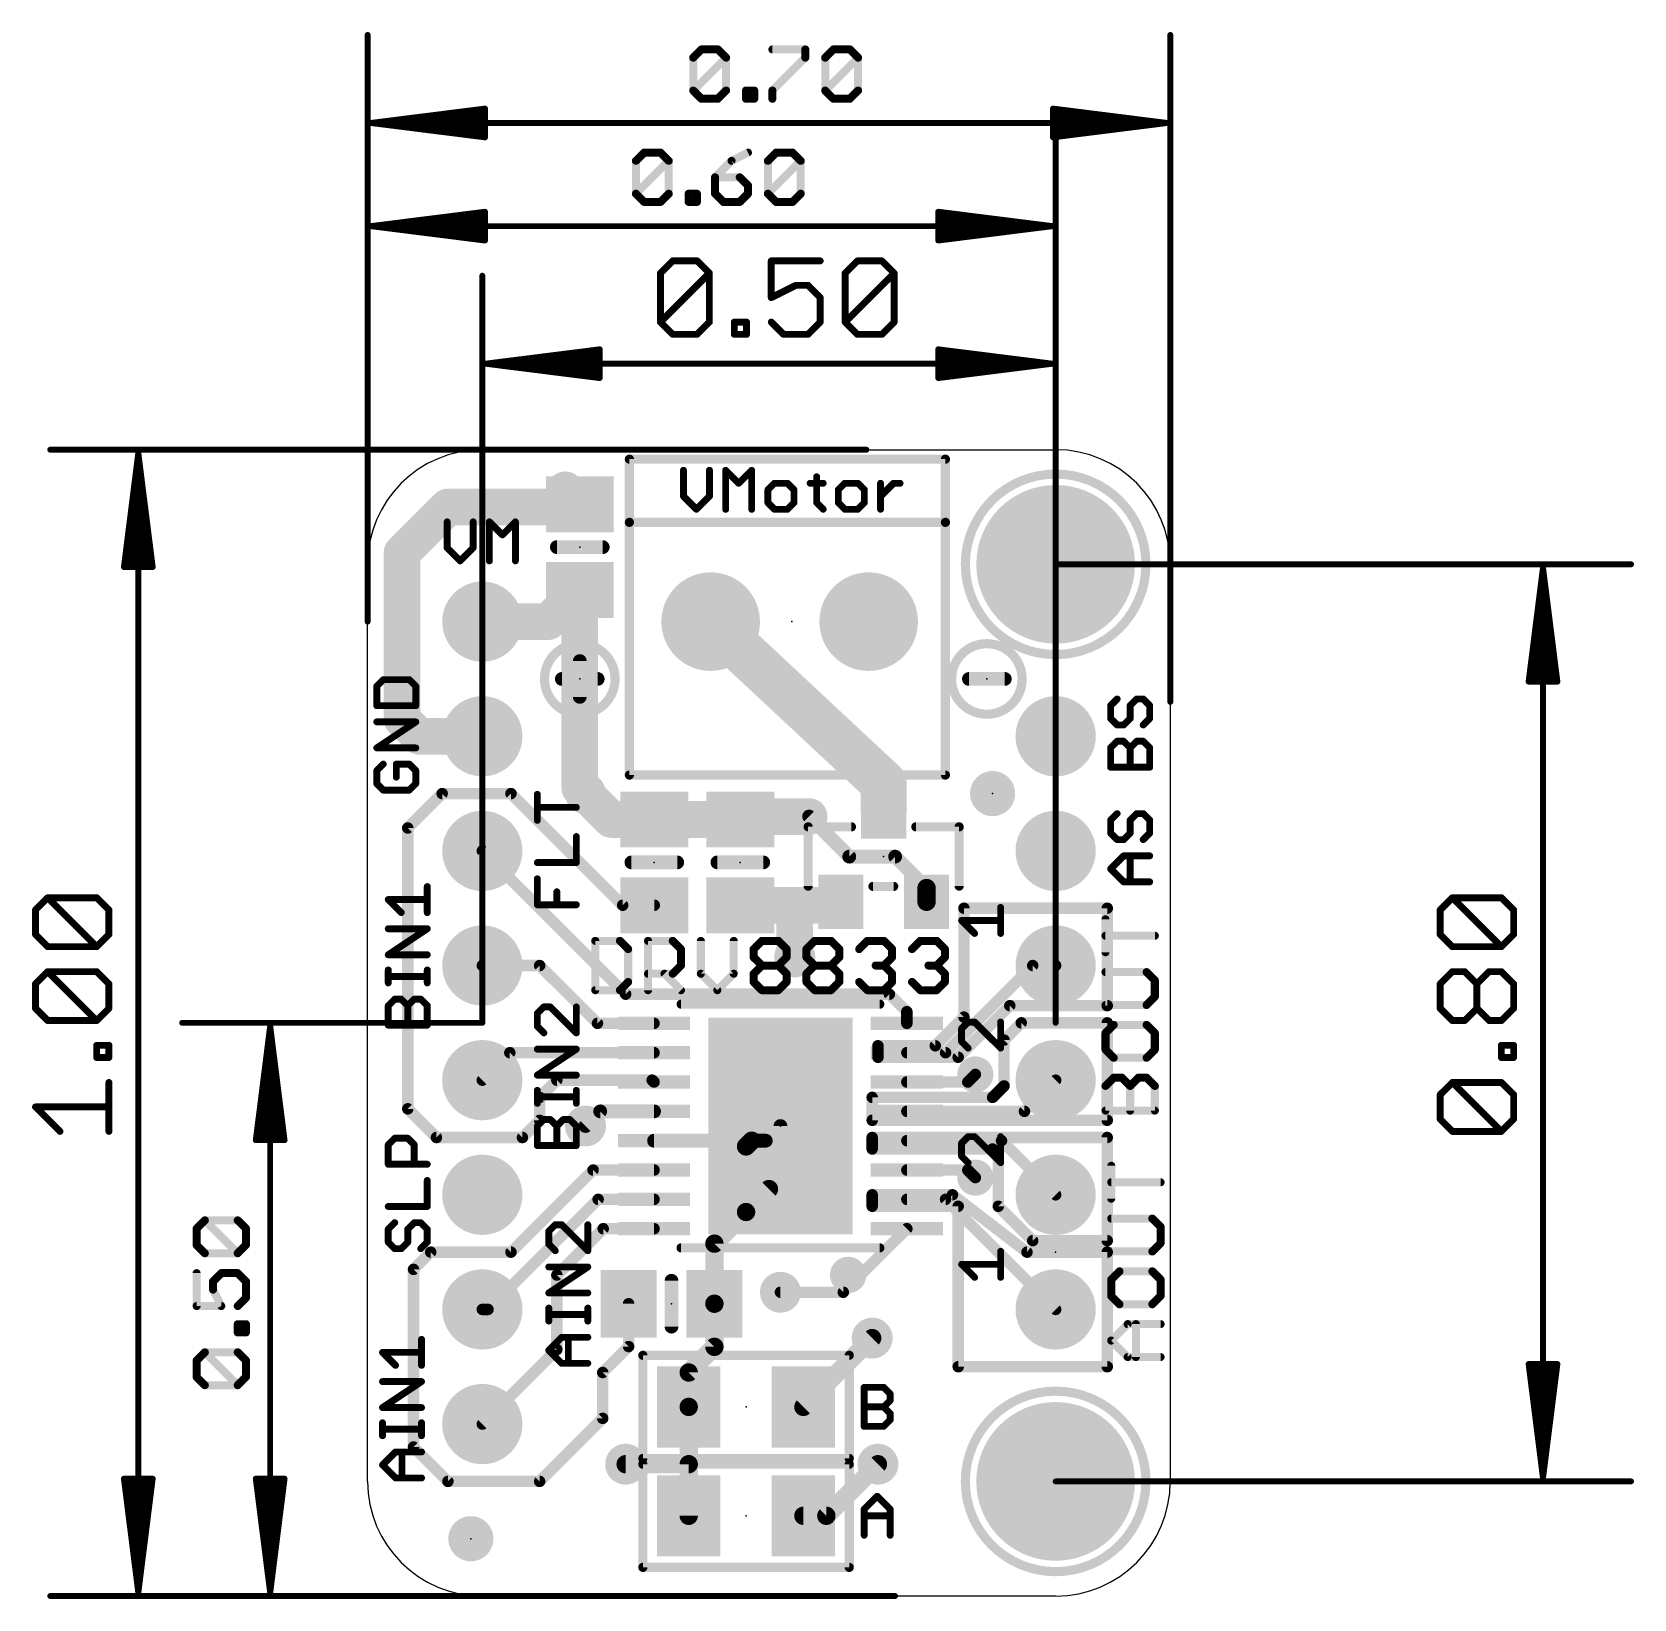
# Model space of a CAD drawing. Extents: x -9.7 to 25.8, y -1.3 to 33.4.
import ezdxf

# ---------------------------------------------------------------- set-up
doc = ezdxf.new("R2010")
doc.units = 0
for name, color, linetype in [('1', 12, 'CONTINUOUS'), ('17', 110, 'CONTINUOUS'), ('18', 110, 'CONTINUOUS'), ('20', 53, 'CONTINUOUS'), ('21', 40, 'CONTINUOUS'), ('23', 53, 'CONTINUOUS'), ('47', 253, 'CONTINUOUS')]:
    doc.layers.add(name, color=color, linetype=linetype)

# ---------------------------------------------------------------- blocks, each defined once
blk = doc.blocks.new('RECT')
blk.add_solid([(-0.5, -0.5), (0.5, -0.5), (-0.5, 0.5), (0.5, 0.5)])
blk = doc.blocks.new('PIE')
at = {"const_width": 0.5}
blk.add_lwpolyline([(0, -0.25, 1), (0, 0.25, 1), (0, -0.25)], format="xyb", dxfattribs=at)
blk = doc.blocks.new('ROUNDP')
at = {"const_width": 0.5}
blk.add_lwpolyline([(0, -0.25, 1), (0, 0.25, 1), (0, -0.25)], format="xyb", dxfattribs=at)
blk = doc.blocks.new('ROUNDV')
at = {"const_width": 0.5}
blk.add_lwpolyline([(0, -0.25, 1), (0, 0.25, 1), (0, -0.25)], format="xyb", dxfattribs=at)

msp = doc.modelspace()

# ---------------------------------------------------------------- linework, layer by layer
at = {"layer": '1'}
for points, const_width in [([(2.413, 22.921), (2.093, 23.241)], 0.8128), ([(-1.524, 21.844), (-0.508, 22.86)], 0.8128), ([(-0.508, 22.86), (2.352, 22.86)], 0.8128), ([(2.352, 22.86), (2.413, 22.921)], 0.8128), ([(-1.524, 18.161), (-1.524, 21.844)], 0.8128), ([(1.712, 20.32), (2.413, 21.021)], 0.8128), ([(2.413, 21.021), (2.413, 16.637)], 0.8128), ([(0.254, 20.32), (1.712, 20.32)], 0.8128), ([(5.312, 20.32), (9.144, 16.742)], 1.016), ([(-1.143, 17.78), (-1.524, 18.161)], 0.8128), ([(0.254, 17.78), (-1.143, 17.78)], 0.8128), ([(2.413, 16.637), (2.54, 16.51)], 0.8128), ([(9.144, 16.742), (9.144, 16.113)], 1.016), ([(2.54, 16.51), (3.114, 15.936)], 0.8128), ([(-1.397, 15.748), (-0.635, 16.51)], 0.254), ([(-0.635, 16.51), (0.889, 16.51)], 0.254), ([(0.889, 16.51), (3.363, 14.036)], 0.254), ([(3.114, 15.936), (4.064, 15.936)], 0.8128), ([(4.064, 15.936), (5.969, 15.936)], 0.8128), ([(5.969, 15.936), (6.035, 16.002)], 0.8128), ([(6.035, 16.002), (7.493, 16.002)], 0.8128), ([(7.493, 16.002), (8.382, 15.113)], 0.3048), ([(-1.397, 9.525), (-1.397, 15.748)], 0.254), ([(3.429, 12.065), (0.254, 15.24)], 0.254), ([(8.382, 15.113), (9.398, 15.113)], 0.3048), ([(9.398, 15.113), (10.094, 14.417)], 0.3048), ([(10.094, 14.417), (10.094, 14.113)], 0.4064), ([(5.969, 14.036), (7.1755, 14.036)], 0.8128), ([(8.0081, 14.036), (7.1755, 14.036)], 0.8128), ([(7.1755, 14.036), (7.1755, 12.8905)], 0.8128), ([(4.064, 14.036), (3.363, 14.036)], 0.254), ([(14.097, 13.97), (10.922, 13.97)], 0.254), ([(10.922, 13.97), (10.922, 11.557)], 0.254), ([(14.097, 11.811), (14.097, 13.97)], 0.254), ([(1.524, 12.7), (0.254, 12.7)], 0.254), ([(2.805, 11.419), (1.524, 12.7)], 0.254), ([(10.515, 10.769), (12.446, 12.7)], 0.254), ([(12.446, 12.7), (12.954, 12.7)], 0.254), ([(9.271, 12.065), (3.429, 12.065)], 0.254), ([(9.271, 12.065), (9.658, 11.678)], 0.254), ([(9.658, 11.678), (9.658, 11.419)], 0.254), ([(10.795, 10.668), (11.938, 11.811)], 0.254), ([(11.938, 11.811), (14.097, 11.811)], 0.254), ([(4.058, 11.419), (2.805, 11.419)], 0.254), ([(10.922, 11.557), (10.287, 10.922)], 0.254), ([(12.192, 11.43), (11.811, 11.049)], 0.254), ([(14.097, 11.43), (12.192, 11.43)], 0.254), ([(14.097, 9.271), (14.097, 11.43)], 0.254), ([(10.287, 10.922), (9.017, 10.922)], 0.254), ([(9.017, 10.922), (9.017, 10.668)], 0.254), ([(11.811, 11.049), (11.811, 10.033)], 0.254), ([(0.863, 10.769), (0.254, 10.16)], 0.254), ([(4.058, 10.769), (0.863, 10.769)], 0.254), ([(9.017, 10.668), (10.795, 10.668)], 0.254), ([(9.658, 10.769), (10.515, 10.769)], 0.254), ([(11.008, 10.119), (11.176, 10.287)], 0.254), ([(1.524, 9.779), (1.905, 10.16)], 0.254), ([(1.905, 10.16), (4.017, 10.16)], 0.254), ([(4.017, 10.16), (4.058, 10.119)], 0.254), ([(9.658, 10.119), (11.008, 10.119)], 0.254), ([(11.811, 10.033), (11.557, 9.779)], 0.254), ([(12.263, 9.469), (12.954, 10.16)], 0.254), ([(-0.762, 8.89), (-1.397, 9.525)], 0.254), ([(1.524, 9.779), (1.524, 9.271)], 0.254), ([(2.865, 9.469), (2.54, 9.144)], 0.3048), ([(4.058, 9.469), (2.865, 9.469)], 0.3048), ([(11.557, 9.779), (8.89, 9.779)], 0.254), ([(8.89, 9.779), (8.89, 9.271)], 0.254), ([(9.658, 9.469), (12.263, 9.469)], 0.254), ([(1.524, 9.271), (1.143, 8.89)], 0.254), ([(8.89, 9.271), (14.097, 9.271)], 0.254), ([(1.143, 8.89), (-0.762, 8.89)], 0.254), ([(4.058, 8.819), (6.223, 8.819)], 0.3048), ([(6.096, 8.692), (6.223, 8.819)], 0.4064), ([(6.096, 7.239), (6.096, 8.692)], 0.4064), ([(6.223, 8.819), (6.533, 8.819)], 0.3048), ([(8.89, 8.89), (14.097, 8.89)], 0.254), ([(8.89, 8.636), (8.89, 8.89)], 0.254), ([(9.658, 8.819), (11.755, 8.819)], 0.254), ([(11.755, 8.819), (12.954, 7.62)], 0.254), ([(14.097, 8.89), (14.097, 6.604)], 0.254), ([(11.557, 8.636), (8.89, 8.636)], 0.254), ([(11.684, 8.509), (11.557, 8.636)], 0.254), ([(11.684, 7.366), (11.684, 8.509)], 0.254), ([(2.708, 8.169), (0.889, 6.35)], 0.254), ([(4.058, 8.169), (2.708, 8.169)], 0.254), ([(9.658, 8.169), (11.008, 8.169)], 0.254), ([(11.008, 8.169), (11.176, 8.001)], 0.254), ([(6.096, 7.239), (6.604, 7.747)], 0.4064), ([(2.82, 7.519), (0.381, 5.08)], 0.254), ([(4.058, 7.519), (2.82, 7.519)], 0.254), ([(8.89, 7.62), (8.89, 7.366)], 0.254), ([(10.668, 7.62), (8.89, 7.62)], 0.254), ([(8.89, 7.366), (10.795, 7.366)], 0.254), ([(9.658, 7.519), (10.515, 7.519)], 0.254), ([(10.515, 7.519), (12.954, 5.08)], 0.254), ([(12.319, 6.35), (10.668, 7.62)], 0.254), ([(10.795, 7.366), (10.795, 3.81)], 0.254), ([(12.446, 6.604), (11.684, 7.366)], 0.254), ([(5.395, 6.538), (6.096, 7.239)], 0.4064), ([(2.932, 6.869), (1.905, 5.842)], 0.254), ([(4.058, 6.869), (2.932, 6.869)], 0.254), ([(8.25, 5.461), (9.658, 6.869)], 0.254), ([(-0.889, 6.35), (-1.27, 5.969)], 0.254), ([(0.889, 6.35), (-0.889, 6.35)], 0.254), ([(5.395, 5.207), (5.395, 6.538)], 0.4064), ([(14.097, 6.35), (12.319, 6.35)], 0.254), ([(14.097, 6.604), (12.446, 6.604)], 0.254), ([(14.097, 3.81), (14.097, 6.35)], 0.254), ([(-1.27, 5.969), (-1.27, 2.032)], 0.254), ([(1.905, 5.842), (1.905, 4.191)], 0.254), ([(3.495, 5.207), (3.495, 4.257)], 0.254), ([(5.395, 5.207), (5.395, 4.252)], 0.4064), ([(6.858, 5.461), (8.25, 5.461)], 0.254), ([(0.381, 5.08), (0.254, 5.08)], 0.254), ([(7.366, 2.921), (8.89, 4.445)], 0.4064), ([(1.905, 4.191), (0.254, 2.54)], 0.254), ([(2.921, 3.683), (3.495, 4.257)], 0.254), ([(5.395, 4.252), (4.826, 3.683)], 0.4064), ([(10.795, 3.81), (14.097, 3.81)], 0.254), ([(2.921, 2.667), (2.921, 3.683)], 0.254), ([(4.826, 3.683), (4.826, 2.921)], 0.4064), ([(4.826, 2.921), (4.826, 0.508)], 0.4064), ([(1.524, 1.27), (2.921, 2.667)], 0.254), ([(-1.27, 2.032), (-0.508, 1.27)], 0.254), ([(4.826, 1.651), (3.429, 1.651)], 0.4064), ([(4.826, 0.508), (4.826, 1.651)], 0.4064), ([(7.874, 0.508), (9.017, 1.651)], 0.4064), ([(-0.508, 1.27), (1.524, 1.27)], 0.254), ([(7.366, 0.508), (7.874, 0.508)], 0.4064)]:
    msp.add_lwpolyline(points, dxfattribs=dict(at, const_width=const_width))
for points, const_width in [([(2.2367, 23.3847, 1), (1.9493, 23.0973)], 0.4064), ([(-0.508, 23.0632, 1), (-0.508, 22.6568)], 0.4064), ([(-0.3643, 22.7163, 1), (-0.6517, 23.0037)], 0.4064), ([(2.2083, 23.0037, 1), (2.4957, 22.7163)], 0.4064), ([(2.5567, 22.7773, 1), (2.2693, 23.0647)], 0.4064), ([(2.2693, 22.7773, 1), (2.5567, 23.0647)], 0.4064), ([(2.352, 22.6568, 1), (2.352, 23.0632)], 0.4064), ([(-1.3208, 21.844, 1), (-1.7272, 21.844)], 0.4064), ([(-1.6677, 21.9877, 1), (-1.3803, 21.7003)], 0.4064), ([(2.6162, 21.021, 1), (2.2098, 21.021)], 0.4064), ([(2.5567, 20.8773, 1), (2.2693, 21.1647)], 0.4064), ([(0.254, 20.5232, 1), (0.254, 20.1168)], 0.4064), ([(1.5683, 20.4637, 1), (1.8557, 20.1763)], 0.4064), ([(1.712, 20.1168, 1), (1.712, 20.5232)], 0.4064), ([(5.4853, 20.5057, 1), (5.1387, 20.1343)], 0.508), ([(-1.3803, 18.3047, 1), (-1.6677, 18.0173)], 0.4064), ([(-1.7272, 18.161, 1), (-1.3208, 18.161)], 0.4064), ([(-1.143, 17.9832, 1), (-1.143, 17.5768)], 0.4064), ([(-1.2867, 17.6363, 1), (-0.9993, 17.9237)], 0.4064), ([(0.254, 17.5768, 1), (0.254, 17.9832)], 0.4064), ([(2.5567, 16.7807, 1), (2.2693, 16.4933)], 0.4064), ([(9.398, 16.742, 1), (8.89, 16.742)], 0.508), ([(8.9707, 16.5563, 1), (9.3173, 16.9277)], 0.508), ([(2.2098, 16.637, 1), (2.6162, 16.637)], 0.4064), ([(2.6837, 16.6537, 1), (2.3963, 16.3663)], 0.4064), ([(2.3963, 16.3663, 1), (2.6837, 16.6537)], 0.4064), ([(-0.635, 16.5735, 1), (-0.635, 16.4465)], 0.127), ([(-0.5901, 16.4651, 1), (-0.6799, 16.5549)], 0.127), ([(0.9339, 16.5549, 1), (0.8441, 16.4651)], 0.127), ([(0.889, 16.4465, 1), (0.889, 16.5735)], 0.127), ([(3.114, 16.1392, 1), (3.114, 15.7328)], 0.4064), ([(4.064, 16.1392, 1), (4.064, 15.7328)], 0.4064), ([(4.064, 15.7328, 1), (4.064, 16.1392)], 0.4064), ([(6.035, 16.2052, 1), (6.035, 15.7988)], 0.4064), ([(6.1787, 15.8583, 1), (5.8913, 16.1457)], 0.4064), ([(5.969, 15.7328, 1), (5.969, 16.1392)], 0.4064), ([(7.493, 15.7988, 1), (7.493, 16.2052)], 0.4064), ([(8.89, 16.113, 1), (9.398, 16.113)], 0.508), ([(2.9703, 15.7923, 1), (3.2577, 16.0797)], 0.4064), ([(5.8253, 16.0797, 1), (6.1127, 15.7923)], 0.4064), ([(7.5469, 16.0559, 1), (7.4391, 15.9481)], 0.1524), ([(-1.3335, 15.748, 1), (-1.4605, 15.748)], 0.127), ([(-1.4419, 15.7929, 1), (-1.3521, 15.7031)], 0.127), ([(0.2989, 15.2849, 1), (0.2091, 15.1951)], 0.127), ([(8.382, 15.1892, 1), (8.382, 15.0368)], 0.1524), ([(9.4519, 15.1669, 1), (9.3441, 15.0591)], 0.1524), ([(9.398, 15.0368, 1), (9.398, 15.1892)], 0.1524), ([(8.3281, 15.0591, 1), (8.4359, 15.1669)], 0.1524), ([(10.1956, 14.417, 1), (9.9924, 14.417)], 0.2032), ([(5.969, 14.2392, 1), (5.969, 13.8328)], 0.4064), ([(7.1755, 14.2392, 1), (7.1755, 13.8328)], 0.4064), ([(7.3787, 14.036, 1), (6.9723, 14.036)], 0.4064), ([(7.1755, 13.8328, 1), (7.1755, 14.2392)], 0.4064), ([(8.0081, 14.036, 0.1989), (8.194, 14.113)], 0.8128), ([(8.0081, 14.2392, 1), (8.0081, 13.8328)], 0.4064), ([(8.0081, 13.8328, 1), (8.0081, 14.2392)], 0.4064), ([(8.3377, 13.9693, 1), (8.0503, 14.2567)], 0.4064), ([(9.9924, 14.113, 1), (10.1956, 14.113)], 0.2032), ([(10.0401, 14.3631, 1), (10.1479, 14.4709)], 0.1524), ([(3.363, 14.0995, 1), (3.363, 13.9725)], 0.127), ([(3.3181, 13.9911, 1), (3.4079, 14.0809)], 0.127), ([(4.064, 13.9725, 1), (4.064, 14.0995)], 0.127), ([(10.922, 14.0335, 1), (10.922, 13.9065)], 0.127), ([(10.9855, 13.97, 1), (10.8585, 13.97)], 0.127), ([(14.1605, 13.97, 1), (14.0335, 13.97)], 0.127), ([(14.097, 13.9065, 1), (14.097, 14.0335)], 0.127), ([(0.254, 12.7635, 1), (0.254, 12.6365)], 0.127), ([(1.5689, 12.7449, 1), (1.4791, 12.6551)], 0.127), ([(1.524, 12.6365, 1), (1.524, 12.7635)], 0.127), ([(6.9723, 12.8905, 1), (7.3787, 12.8905)], 0.4064), ([(12.446, 12.7635, 1), (12.446, 12.6365)], 0.127), ([(12.4909, 12.6551, 1), (12.4011, 12.7449)], 0.127), ([(12.954, 12.6365, 1), (12.954, 12.7635)], 0.127), ([(3.429, 12.1285, 1), (3.429, 12.0015)], 0.127), ([(3.3841, 12.0201, 1), (3.4739, 12.1099)], 0.127), ([(9.3159, 12.1099, 1), (9.2261, 12.0201)], 0.127), ([(9.271, 12.0015, 1), (9.271, 12.1285)], 0.127), ([(9.7215, 11.678, 1), (9.5945, 11.678)], 0.127), ([(9.6131, 11.6331, 1), (9.7029, 11.7229)], 0.127), ([(11.938, 11.8745, 1), (11.938, 11.7475)], 0.127), ([(11.9829, 11.7661, 1), (11.8931, 11.8559)], 0.127), ([(14.0335, 11.811, 1), (14.1605, 11.811)], 0.127), ([(14.097, 11.7475, 1), (14.097, 11.8745)], 0.127), ([(2.805, 11.4825, 1), (2.805, 11.3555)], 0.127), ([(2.7601, 11.3741, 1), (2.8499, 11.4639)], 0.127), ([(4.058, 11.3555, 1), (4.058, 11.4825)], 0.127), ([(9.5945, 11.419, 1), (9.7215, 11.419)], 0.127), ([(10.8585, 11.557, 1), (10.9855, 11.557)], 0.127), ([(10.9669, 11.5121, 1), (10.8771, 11.6019)], 0.127), ([(12.192, 11.4935, 1), (12.192, 11.3665)], 0.127), ([(12.2369, 11.3851, 1), (12.1471, 11.4749)], 0.127), ([(14.1605, 11.43, 1), (14.0335, 11.43)], 0.127), ([(14.097, 11.3665, 1), (14.097, 11.4935)], 0.127), ([(9.017, 10.9855, 1), (9.017, 10.8585)], 0.127), ([(9.0805, 10.922, 1), (8.9535, 10.922)], 0.127), ([(10.2421, 10.9669, 1), (10.3319, 10.8771)], 0.127), ([(10.287, 10.8585, 1), (10.287, 10.9855)], 0.127), ([(11.8745, 11.049, 1), (11.7475, 11.049)], 0.127), ([(11.7661, 11.0939, 1), (11.8559, 11.0041)], 0.127), ([(0.863, 10.8325, 1), (0.863, 10.7055)], 0.127), ([(0.9079, 10.7241, 1), (0.8181, 10.8139)], 0.127), ([(4.058, 10.7055, 1), (4.058, 10.8325)], 0.127), ([(9.017, 10.7315, 1), (9.017, 10.6045)], 0.127), ([(8.9535, 10.668, 1), (9.0805, 10.668)], 0.127), ([(9.658, 10.8325, 1), (9.658, 10.7055)], 0.127), ([(10.4701, 10.8139, 1), (10.5599, 10.7241)], 0.127), ([(10.515, 10.7055, 1), (10.515, 10.8325)], 0.127), ([(10.7501, 10.7129, 1), (10.8399, 10.6231)], 0.127), ([(10.795, 10.6045, 1), (10.795, 10.7315)], 0.127), ([(11.2209, 10.2421, 1), (11.1311, 10.3319)], 0.127), ([(0.2091, 10.2049, 1), (0.2989, 10.1151)], 0.127), ([(1.905, 10.2235, 1), (1.905, 10.0965)], 0.127), ([(1.9499, 10.1151, 1), (1.8601, 10.2049)], 0.127), ([(4.0619, 10.2049, 1), (3.9721, 10.1151)], 0.127), ([(4.0131, 10.0741, 1), (4.1029, 10.1639)], 0.127), ([(4.017, 10.0965, 1), (4.017, 10.2235)], 0.127), ([(9.658, 10.1825, 1), (9.658, 10.0555)], 0.127), ([(10.9631, 10.1639, 1), (11.0529, 10.0741)], 0.127), ([(11.008, 10.0555, 1), (11.008, 10.1825)], 0.127), ([(11.7475, 10.033, 1), (11.8745, 10.033)], 0.127), ([(11.8559, 9.9881, 1), (11.7661, 10.0779)], 0.127), ([(12.9989, 10.1151, 1), (12.9091, 10.2049)], 0.127), ([(-1.3521, 9.5699, 1), (-1.4419, 9.4801)], 0.127), ([(-1.4605, 9.525, 1), (-1.3335, 9.525)], 0.127), ([(1.5875, 9.779, 1), (1.4605, 9.779)], 0.127), ([(1.4791, 9.8239, 1), (1.5689, 9.7341)], 0.127), ([(2.865, 9.5452, 1), (2.865, 9.3928)], 0.1524), ([(2.9189, 9.4151, 1), (2.8111, 9.5229)], 0.1524), ([(4.058, 9.3928, 1), (4.058, 9.5452)], 0.1524), ([(8.89, 9.8425, 1), (8.89, 9.7155)], 0.127), ([(8.9535, 9.779, 1), (8.8265, 9.779)], 0.127), ([(9.658, 9.5325, 1), (9.658, 9.4055)], 0.127), ([(11.5121, 9.8239, 1), (11.6019, 9.7341)], 0.127), ([(11.557, 9.7155, 1), (11.557, 9.8425)], 0.127), ([(12.263, 9.4055, 1), (12.263, 9.5325)], 0.127), ([(1.4605, 9.271, 1), (1.5875, 9.271)], 0.127), ([(1.5689, 9.2261, 1), (1.4791, 9.3159)], 0.127), ([(2.4861, 9.1979, 1), (2.5939, 9.0901)], 0.1524), ([(6.533, 8.819, 0.4142), (6.858, 9.144)], 0.3048), ([(6.9342, 9.144, 1), (6.7818, 9.144)], 0.1524), ([(8.89, 9.3345, 1), (8.89, 9.2075)], 0.127), ([(8.8265, 9.271, 1), (8.9535, 9.271)], 0.127), ([(12.2181, 9.5139, 1), (12.3079, 9.4241)], 0.127), ([(14.0335, 9.271, 1), (14.1605, 9.271)], 0.127), ([(14.097, 9.2075, 1), (14.097, 9.3345)], 0.127), ([(-0.762, 8.9535, 1), (-0.762, 8.8265)], 0.127), ([(-0.8069, 8.8451, 1), (-0.7171, 8.9349)], 0.127), ([(1.0981, 8.9349, 1), (1.1879, 8.8451)], 0.127), ([(1.143, 8.8265, 1), (1.143, 8.9535)], 0.127), ([(4.058, 8.8952, 1), (4.058, 8.7428)], 0.1524), ([(6.1976, 8.692, 1), (5.9944, 8.692)], 0.2032), ([(6.2948, 8.7472, 1), (6.1512, 8.8908)], 0.2032), ([(6.223, 8.8952, 1), (6.223, 8.7428)], 0.1524), ([(6.223, 8.7428, 1), (6.223, 8.8952)], 0.1524), ([(6.533, 8.8952, 1), (6.533, 8.7428)], 0.1524), ([(6.533, 8.7428, 1), (6.533, 8.8952)], 0.1524), ([(8.89, 8.9535, 1), (8.89, 8.8265)], 0.127), ([(8.9535, 8.89, 1), (8.8265, 8.89)], 0.127), ([(9.658, 8.8825, 1), (9.658, 8.7555)], 0.127), ([(11.7999, 8.8639, 1), (11.7101, 8.7741)], 0.127), ([(11.755, 8.7555, 1), (11.755, 8.8825)], 0.127), ([(14.1605, 8.89, 1), (14.0335, 8.89)], 0.127), ([(14.097, 8.8265, 1), (14.097, 8.9535)], 0.127), ([(6.0242, 8.7638, 1), (6.1678, 8.6202)], 0.2032), ([(8.89, 8.6995, 1), (8.89, 8.5725)], 0.127), ([(8.8265, 8.636, 1), (8.9535, 8.636)], 0.127), ([(11.6019, 8.6809, 1), (11.5121, 8.5911)], 0.127), ([(11.557, 8.5725, 1), (11.557, 8.6995)], 0.127), ([(11.7475, 8.509, 1), (11.6205, 8.509)], 0.127), ([(11.6391, 8.4641, 1), (11.7289, 8.5539)], 0.127), ([(2.708, 8.2325, 1), (2.708, 8.1055)], 0.127), ([(2.7529, 8.1241, 1), (2.6631, 8.2139)], 0.127), ([(4.058, 8.1055, 1), (4.058, 8.2325)], 0.127), ([(9.658, 8.2325, 1), (9.658, 8.1055)], 0.127), ([(11.0529, 8.2139, 1), (10.9631, 8.1241)], 0.127), ([(11.008, 8.1055, 1), (11.008, 8.2325)], 0.127), ([(6.6758, 7.6752, 1), (6.5322, 7.8188)], 0.2032), ([(11.1311, 7.9561, 1), (11.2209, 8.0459)], 0.127), ([(2.82, 7.5825, 1), (2.82, 7.4555)], 0.127), ([(2.8649, 7.4741, 1), (2.7751, 7.5639)], 0.127), ([(4.058, 7.4555, 1), (4.058, 7.5825)], 0.127), ([(8.9535, 7.62, 1), (8.8265, 7.62)], 0.127), ([(8.89, 7.6835, 1), (8.89, 7.5565)], 0.127), ([(8.89, 7.4295, 1), (8.89, 7.3025)], 0.127), ([(9.658, 7.5825, 1), (9.658, 7.4555)], 0.127), ([(10.5599, 7.5639, 1), (10.4701, 7.4741)], 0.127), ([(10.515, 7.4555, 1), (10.515, 7.5825)], 0.127), ([(10.7067, 7.6703, 1), (10.6293, 7.5697)], 0.127), ([(10.668, 7.5565, 1), (10.668, 7.6835)], 0.127), ([(10.8585, 7.366, 1), (10.7315, 7.366)], 0.127), ([(10.795, 7.3025, 1), (10.795, 7.4295)], 0.127), ([(11.7289, 7.4109, 1), (11.6391, 7.3211)], 0.127), ([(12.9091, 7.5751, 1), (12.9989, 7.6649)], 0.127), ([(5.9944, 7.239, 1), (6.1976, 7.239)], 0.2032), ([(6.0242, 7.3108, 1), (6.1678, 7.1672)], 0.2032), ([(6.1678, 7.1672, 1), (6.0242, 7.3108)], 0.2032), ([(8.8265, 7.366, 1), (8.9535, 7.366)], 0.127), ([(11.6205, 7.366, 1), (11.7475, 7.366)], 0.127), ([(2.932, 6.9325, 1), (2.932, 6.8055)], 0.127), ([(2.9769, 6.8241, 1), (2.8871, 6.9139)], 0.127), ([(4.058, 6.8055, 1), (4.058, 6.9325)], 0.127), ([(9.7029, 6.8241, 1), (9.6131, 6.9139)], 0.127), ([(-0.889, 6.4135, 1), (-0.889, 6.2865)], 0.127), ([(-0.8441, 6.3051, 1), (-0.9339, 6.3949)], 0.127), ([(0.8441, 6.3949, 1), (0.9339, 6.3051)], 0.127), ([(0.889, 6.2865, 1), (0.889, 6.4135)], 0.127), ([(5.4966, 6.538, 1), (5.2934, 6.538)], 0.2032), ([(5.3232, 6.6098, 1), (5.4668, 6.4662)], 0.2032), ([(12.319, 6.4135, 1), (12.319, 6.2865)], 0.127), ([(12.2803, 6.2997, 1), (12.3577, 6.4003)], 0.127), ([(12.446, 6.6675, 1), (12.446, 6.5405)], 0.127), ([(12.4011, 6.5591, 1), (12.4909, 6.6489)], 0.127), ([(14.0335, 6.604, 1), (14.1605, 6.604)], 0.127), ([(14.1605, 6.35, 1), (14.0335, 6.35)], 0.127), ([(14.097, 6.5405, 1), (14.097, 6.6675)], 0.127), ([(14.097, 6.2865, 1), (14.097, 6.4135)], 0.127), ([(-1.2065, 5.969, 1), (-1.3335, 5.969)], 0.127), ([(-1.3149, 6.0139, 1), (-1.2251, 5.9241)], 0.127), ([(1.9685, 5.842, 1), (1.8415, 5.842)], 0.127), ([(1.8601, 5.8869, 1), (1.9499, 5.7971)], 0.127), ([(3.5585, 5.207, 1), (3.4315, 5.207)], 0.127), ([(5.4966, 5.207, 1), (5.2934, 5.207)], 0.2032), ([(6.858, 5.5245, 1), (6.858, 5.3975)], 0.127), ([(8.2051, 5.5059, 1), (8.2949, 5.4161)], 0.127), ([(8.25, 5.3975, 1), (8.25, 5.5245)], 0.127), ([(0.254, 5.1435, 1), (0.254, 5.0165)], 0.127), ([(0.3361, 5.1249, 1), (0.4259, 5.0351)], 0.127), ([(0.381, 5.0165, 1), (0.381, 5.1435)], 0.127), ([(5.2934, 5.207, 1), (5.4966, 5.207)], 0.2032), ([(12.9091, 5.0351, 1), (12.9989, 5.1249)], 0.127), ([(8.9618, 4.3732, 1), (8.8182, 4.5168)], 0.2032), ([(1.9499, 4.1461, 1), (1.8601, 4.2359)], 0.127), ([(3.4315, 4.257, 1), (3.5585, 4.257)], 0.127), ([(3.5399, 4.2121, 1), (3.4501, 4.3019)], 0.127), ([(5.2934, 4.252, 1), (5.4966, 4.252)], 0.2032), ([(5.4668, 4.1802, 1), (5.3232, 4.3238)], 0.2032), ([(1.8415, 4.191, 1), (1.9685, 4.191)], 0.127), ([(10.795, 3.8735, 1), (10.795, 3.7465)], 0.127), ([(14.097, 3.7465, 1), (14.097, 3.8735)], 0.127), ([(2.9845, 3.683, 1), (2.8575, 3.683)], 0.127), ([(2.8761, 3.7279, 1), (2.9659, 3.6381)], 0.127), ([(4.9276, 3.683, 1), (4.7244, 3.683)], 0.2032), ([(4.7542, 3.7548, 1), (4.8978, 3.6112)], 0.2032), ([(10.7315, 3.81, 1), (10.8585, 3.81)], 0.127), ([(14.0335, 3.81, 1), (14.1605, 3.81)], 0.127), ([(4.9276, 2.921, 1), (4.7244, 2.921)], 0.2032), ([(4.7244, 2.921, 1), (4.9276, 2.921)], 0.2032), ([(7.2942, 2.9928, 1), (7.4378, 2.8492)], 0.2032), ([(0.2091, 2.5849, 1), (0.2989, 2.4951)], 0.127), ([(2.8575, 2.667, 1), (2.9845, 2.667)], 0.127), ([(2.9659, 2.6221, 1), (2.8761, 2.7119)], 0.127), ([(-1.2251, 2.0769, 1), (-1.3149, 1.9871)], 0.127), ([(-1.3335, 2.032, 1), (-1.2065, 2.032)], 0.127), ([(3.429, 1.7526, 1), (3.429, 1.5494)], 0.2032), ([(4.9276, 1.651, 1), (4.7244, 1.651)], 0.2032), ([(4.826, 1.5494, 1), (4.826, 1.7526)], 0.2032), ([(9.0888, 1.5792, 1), (8.9452, 1.7228)], 0.2032), ([(-0.508, 1.3335, 1), (-0.508, 1.2065)], 0.127), ([(-0.5529, 1.2251, 1), (-0.4631, 1.3149)], 0.127), ([(1.4791, 1.3149, 1), (1.5689, 1.2251)], 0.127), ([(1.524, 1.2065, 1), (1.524, 1.3335)], 0.127), ([(7.366, 0.6096, 1), (7.366, 0.4064)], 0.2032), ([(7.874, 0.4064, 1), (7.874, 0.6096)], 0.2032), ([(4.7244, 0.508, 1), (4.9276, 0.508)], 0.2032), ([(4.7244, 0.508, 1), (4.9276, 0.508)], 0.2032), ([(7.8022, 0.5798, 1), (7.9458, 0.4362)], 0.2032)]:
    msp.add_lwpolyline(points, format="xyb", dxfattribs=dict(at, const_width=const_width))
at = {"layer": '20'}
for p, q in [((0.254, 24.13), (12.954, 24.13)), ((-2.286, 1.27), (-2.286, 21.59)), ((15.494, 21.59), (15.494, 1.27)), ((12.954, -1.27), (0.254, -1.27))]:
    msp.add_line(p, q, dxfattribs=at)
for centre, start, end in [((0.254, 21.59), 90, 180), ((12.954, 21.59), 0, 90), ((0.254, 1.27), 180, 270), ((12.954, 1.27), 270, 0)]:
    msp.add_arc(centre, 2.54, start, end, dxfattribs=at)
at = {"layer": '21'}
for points, const_width in [([(10.512, 23.92), (3.512, 23.92)], 0.2032), ([(3.512, 23.92), (3.512, 22.52)], 0.2032), ([(10.512, 22.52), (10.512, 23.92)], 0.2032), ([(4.7098, 23.6735), (4.7098, 23.0973)], 0.1524), ([(5.2861, 23.0973), (5.2861, 23.6735)], 0.1524), ([(5.6454, 22.8092), (5.6454, 23.6735)], 0.1524), ([(5.6454, 23.6735), (5.9335, 23.3854)], 0.1524), ([(5.9335, 23.3854), (6.2216, 23.6735)], 0.1524), ([(6.2216, 23.6735), (6.2216, 22.8092)], 0.1524), ([(6.7249, 23.3854), (6.5809, 23.2414)], 0.1524), ([(7.0131, 23.3854), (6.7249, 23.3854)], 0.1524), ([(7.1571, 23.2414), (7.0131, 23.3854)], 0.1524), ([(7.5164, 23.3854), (7.8045, 23.3854)], 0.1524), ([(7.6605, 23.5295), (7.6605, 22.9533)], 0.1524), ([(8.2841, 23.3854), (8.1401, 23.2414)], 0.1524), ([(8.5722, 23.3854), (8.2841, 23.3854)], 0.1524), ([(8.7163, 23.2414), (8.5722, 23.3854)], 0.1524), ([(9.0756, 22.8092), (9.0756, 23.3854)], 0.1524), ([(9.0756, 23.0973), (9.3637, 23.3854)], 0.1524), ([(9.3637, 23.3854), (9.5078, 23.3854)], 0.1524), ([(4.7098, 23.0973), (4.998, 22.8092)], 0.1524), ([(4.998, 22.8092), (5.2861, 23.0973)], 0.1524), ([(6.5809, 23.2414), (6.5809, 22.9533)], 0.1524), ([(7.1571, 22.9533), (7.1571, 23.2414)], 0.1524), ([(8.1401, 23.2414), (8.1401, 22.9533)], 0.1524), ([(8.7163, 22.9533), (8.7163, 23.2414)], 0.1524), ([(6.5809, 22.9533), (6.7249, 22.8092)], 0.1524), ([(6.7249, 22.8092), (7.0131, 22.8092)], 0.1524), ([(7.0131, 22.8092), (7.1571, 22.9533)], 0.1524), ([(7.6605, 22.9533), (7.8045, 22.8092)], 0.1524), ([(8.1401, 22.9533), (8.2841, 22.8092)], 0.1524), ([(8.2841, 22.8092), (8.5722, 22.8092)], 0.1524), ([(8.5722, 22.8092), (8.7163, 22.9533)], 0.1524), ([(-0.5248, 22.5305), (-0.5248, 21.9543)], 0.1524), ([(0.0514, 21.9543), (0.0514, 22.5305)], 0.1524), ([(0.4107, 21.6662), (0.4107, 22.5305)], 0.1524), ([(0.4107, 22.5305), (0.6988, 22.2424)], 0.1524), ([(0.6988, 22.2424), (0.9869, 22.5305)], 0.1524), ([(0.9869, 22.5305), (0.9869, 21.6662)], 0.1524), ([(3.512, 22.52), (3.512, 16.92)], 0.2032), ([(10.512, 22.52), (3.512, 22.52)], 0.2032), ([(10.512, 16.92), (10.512, 22.52)], 0.2032), ([(-0.5248, 21.9543), (-0.2367, 21.6662)], 0.1524), ([(-0.2367, 21.6662), (0.0514, 21.9543)], 0.1524), ([(1.905, 21.971), (2.921, 21.971)], 0.3048), ([(2.413, 19.4468), (2.413, 18.6532)], 0.3048), ([(2.8098, 19.05), (2.0161, 19.05)], 0.3048), ([(11.8268, 19.05), (11.0331, 19.05)], 0.3048), ([(-1.9395, 19.0335), (-2.0835, 18.8894)], 0.1524), ([(-2.0835, 18.8894), (-2.0835, 18.4572)], 0.1524), ([(-1.3633, 19.0335), (-1.9395, 19.0335)], 0.1524), ([(-1.2192, 18.8894), (-1.3633, 19.0335)], 0.1524), ([(-1.2192, 18.4572), (-1.2192, 18.8894)], 0.1524), ([(-2.0835, 18.4572), (-1.2192, 18.4572)], 0.1524), ([(14.3165, 18.6059), (14.1725, 18.4619)], 0.1524), ([(14.1725, 18.4619), (14.1725, 18.1738)], 0.1524), ([(14.6046, 18.4619), (14.7487, 18.6059)], 0.1524), ([(14.6046, 18.1738), (14.6046, 18.4619)], 0.1524), ([(14.7487, 18.6059), (14.8927, 18.6059)], 0.1524), ([(14.8927, 18.6059), (15.0368, 18.4619)], 0.1524), ([(15.0368, 18.4619), (15.0368, 18.1738)], 0.1524), ([(-2.0835, 17.5217), (-1.2192, 18.0979)], 0.1524), ([(-1.2192, 18.0979), (-2.0835, 18.0979)], 0.1524), ([(14.1725, 18.1738), (14.3165, 18.0297)], 0.1524), ([(14.3165, 18.0297), (14.4606, 18.0297)], 0.1524), ([(14.4606, 18.0297), (14.6046, 18.1738)], 0.1524), ([(15.0368, 18.1738), (14.8927, 18.0297)], 0.1524), ([(14.1725, 17.5264), (14.3165, 17.6704)], 0.1524), ([(14.3165, 17.6704), (14.4606, 17.6704)], 0.1524), ([(14.4606, 17.6704), (14.6046, 17.5264)], 0.1524), ([(14.6046, 17.5264), (14.7487, 17.6704)], 0.1524), ([(14.7487, 17.6704), (14.8927, 17.6704)], 0.1524), ([(14.8927, 17.6704), (15.0368, 17.5264)], 0.1524), ([(-1.2192, 17.5217), (-2.0835, 17.5217)], 0.1524), ([(14.1725, 17.0942), (14.1725, 17.5264)], 0.1524), ([(14.6046, 17.0942), (14.6046, 17.5264)], 0.1524), ([(15.0368, 17.5264), (15.0368, 17.0942)], 0.1524), ([(-1.9395, 17.1624), (-2.0835, 17.0184)], 0.1524), ([(-2.0835, 17.0184), (-2.0835, 16.7303)], 0.1524), ([(-1.3633, 17.1624), (-1.6514, 17.1624)], 0.1524), ([(-1.6514, 17.1624), (-1.6514, 16.8743)], 0.1524), ([(-1.2192, 17.0184), (-1.3633, 17.1624)], 0.1524), ([(-1.2192, 16.7303), (-1.2192, 17.0184)], 0.1524), ([(15.0368, 17.0942), (14.1725, 17.0942)], 0.1524), ([(-2.0835, 16.7303), (-1.9395, 16.5862)], 0.1524), ([(-1.3633, 16.5862), (-1.2192, 16.7303)], 0.1524), ([(3.512, 16.92), (10.512, 16.92)], 0.2032), ([(-1.9395, 16.5862), (-1.3633, 16.5862)], 0.1524), ([(1.4725, 15.9172), (1.4725, 16.4935)], 0.1524), ([(2.3368, 16.2053), (1.4725, 16.2053)], 0.1524), ([(14.3165, 16.0659), (14.1725, 15.9219)], 0.1524), ([(14.1725, 15.9219), (14.1725, 15.6338)], 0.1524), ([(14.6046, 15.9219), (14.7487, 16.0659)], 0.1524), ([(14.6046, 15.6338), (14.6046, 15.9219)], 0.1524), ([(14.7487, 16.0659), (14.8927, 16.0659)], 0.1524), ([(14.8927, 16.0659), (15.0368, 15.9219)], 0.1524), ([(15.0368, 15.9219), (15.0368, 15.6338)], 0.1524), ([(2.3368, 14.9817), (2.3368, 15.5579)], 0.1524), ([(7.4716, 14.4606), (7.4716, 15.7734)], 0.2032), ([(7.4716, 15.7734), (8.4304, 15.7734)], 0.2032), ([(9.8576, 15.7734), (10.8164, 15.7734)], 0.2032), ([(10.8164, 15.7734), (10.8164, 14.4606)], 0.2032), ([(14.1725, 15.6338), (14.3165, 15.4897)], 0.1524), ([(14.4606, 15.4897), (14.6046, 15.6338)], 0.1524), ([(15.0368, 15.6338), (14.8927, 15.4897)], 0.1524), ([(14.3165, 15.4897), (14.4606, 15.4897)], 0.1524), ([(1.4725, 14.9817), (2.3368, 14.9817)], 0.1524), ([(4.572, 14.986), (3.556, 14.986)], 0.3048), ([(6.477, 14.986), (5.461, 14.986)], 0.3048), ([(14.1725, 14.8423), (14.4606, 15.1304)], 0.1524), ([(14.4606, 14.5542), (14.1725, 14.8423)], 0.1524), ([(14.4606, 15.1304), (15.0368, 15.1304)], 0.1524), ([(14.6046, 14.5542), (14.6046, 15.1304)], 0.1524), ([(1.4725, 14.0462), (1.4725, 14.6224)], 0.1524), ([(9.3664, 14.4526), (8.9076, 14.4526)], 0.2032), ([(15.0368, 14.5542), (14.4606, 14.5542)], 0.1524), ([(-1.5414, 13.8739), (-1.8295, 14.162)], 0.1524), ([(-1.8295, 14.162), (-0.9652, 14.162)], 0.1524), ([(-0.9652, 13.8739), (-0.9652, 14.4501)], 0.1524), ([(1.9046, 14.0462), (1.9046, 14.3343)], 0.1524), ([(2.3368, 14.0462), (1.4725, 14.0462)], 0.1524), ([(11.7348, 13.4112), (11.7348, 13.9874)], 0.1524), ([(-1.8295, 12.9384), (-0.9652, 13.5146)], 0.1524), ([(-0.9652, 13.5146), (-1.8295, 13.5146)], 0.1524), ([(11.1586, 13.4112), (10.8705, 13.6993)], 0.1524), ([(10.8705, 13.6993), (11.7348, 13.6993)], 0.1524), ([(14.058, 12.9951), (14.058, 13.7238)], 0.1778), ([(2.7559, 13.247), (2.7559, 12.1539)], 0.1778), ([(3.3025, 13.247), (2.7559, 13.247)], 0.1778), ([(3.4847, 13.0648), (3.3025, 13.247)], 0.1778), ([(3.4847, 12.3361), (3.4847, 13.0648)], 0.1778), ([(3.9253, 12.1539), (3.9253, 13.247)], 0.1778), ([(3.9253, 13.247), (4.4719, 13.247)], 0.1778), ([(4.4719, 13.247), (4.654, 13.0648)], 0.1778), ([(4.654, 13.0648), (4.654, 12.7005)], 0.1778), ([(5.0947, 13.247), (5.0947, 12.5183)], 0.1778), ([(5.8234, 12.5183), (5.8234, 13.247)], 0.1778), ([(6.2641, 13.0648), (6.4463, 13.247)], 0.1778), ([(6.2641, 12.8827), (6.2641, 13.0648)], 0.1778), ([(6.4463, 13.247), (6.8107, 13.247)], 0.1778), ([(6.8107, 13.247), (6.9928, 13.0648)], 0.1778), ([(6.9928, 13.0648), (6.9928, 12.8827)], 0.1778), ([(7.4335, 13.0648), (7.6157, 13.247)], 0.1778), ([(7.4335, 12.8827), (7.4335, 13.0648)], 0.1778), ([(7.6157, 13.247), (7.9801, 13.247)], 0.1778), ([(7.9801, 13.247), (8.1622, 13.0648)], 0.1778), ([(8.1622, 13.0648), (8.1622, 12.8827)], 0.1778), ([(8.6029, 13.0648), (8.7851, 13.247)], 0.1778), ([(8.7851, 13.247), (9.1494, 13.247)], 0.1778), ([(9.1494, 13.247), (9.3316, 13.0648)], 0.1778), ([(9.3316, 13.0648), (9.3316, 12.8827)], 0.1778), ([(9.7723, 13.0648), (9.9545, 13.247)], 0.1778), ([(9.9545, 13.247), (10.3188, 13.247)], 0.1778), ([(10.3188, 13.247), (10.501, 13.0648)], 0.1778), ([(10.501, 13.0648), (10.501, 12.8827)], 0.1778), ([(15.1511, 13.3595), (14.058, 13.3595)], 0.1778), ([(-0.9652, 12.9384), (-1.8295, 12.9384)], 0.1524), ([(4.654, 12.7005), (4.4719, 12.5183)], 0.1778), ([(6.4463, 12.7005), (6.2641, 12.8827)], 0.1778), ([(6.2641, 12.5183), (6.4463, 12.7005)], 0.1778), ([(6.4463, 12.7005), (6.8107, 12.7005)], 0.1778), ([(6.9928, 12.8827), (6.8107, 12.7005)], 0.1778), ([(6.8107, 12.7005), (6.9928, 12.5183)], 0.1778), ([(7.6157, 12.7005), (7.4335, 12.8827)], 0.1778), ([(7.4335, 12.5183), (7.6157, 12.7005)], 0.1778), ([(7.6157, 12.7005), (7.9801, 12.7005)], 0.1778), ([(8.1622, 12.8827), (7.9801, 12.7005)], 0.1778), ([(7.9801, 12.7005), (8.1622, 12.5183)], 0.1778), ([(9.1494, 12.7005), (8.9673, 12.7005)], 0.1778), ([(9.3316, 12.8827), (9.1494, 12.7005)], 0.1778), ([(9.1494, 12.7005), (9.3316, 12.5183)], 0.1778), ([(10.3188, 12.7005), (10.1367, 12.7005)], 0.1778), ([(10.501, 12.8827), (10.3188, 12.7005)], 0.1778), ([(10.3188, 12.7005), (10.501, 12.5183)], 0.1778), ([(-1.8295, 12.3147), (-1.8295, 12.6028)], 0.1524), ([(-0.9652, 12.4588), (-1.8295, 12.4588)], 0.1524), ([(-0.9652, 12.3147), (-0.9652, 12.6028)], 0.1524), ([(3.3025, 12.1539), (3.4847, 12.3361)], 0.1778), ([(4.4719, 12.5183), (3.9253, 12.5183)], 0.1778), ([(4.2897, 12.5183), (4.654, 12.1539)], 0.1778), ([(5.0947, 12.5183), (5.4591, 12.1539)], 0.1778), ([(5.4591, 12.1539), (5.8234, 12.5183)], 0.1778), ([(6.2641, 12.3361), (6.2641, 12.5183)], 0.1778), ([(6.4463, 12.1539), (6.2641, 12.3361)], 0.1778), ([(6.9928, 12.3361), (6.8107, 12.1539)], 0.1778), ([(6.9928, 12.5183), (6.9928, 12.3361)], 0.1778), ([(7.4335, 12.3361), (7.4335, 12.5183)], 0.1778), ([(7.6157, 12.1539), (7.4335, 12.3361)], 0.1778), ([(8.1622, 12.3361), (7.9801, 12.1539)], 0.1778), ([(8.1622, 12.5183), (8.1622, 12.3361)], 0.1778), ([(8.7851, 12.1539), (8.6029, 12.3361)], 0.1778), ([(9.3316, 12.3361), (9.1494, 12.1539)], 0.1778), ([(9.3316, 12.5183), (9.3316, 12.3361)], 0.1778), ([(9.9545, 12.1539), (9.7723, 12.3361)], 0.1778), ([(10.501, 12.3361), (10.3188, 12.1539)], 0.1778), ([(10.501, 12.5183), (10.501, 12.3361)], 0.1778), ([(14.9689, 12.5544), (14.058, 12.5544)], 0.1778), ([(15.1511, 12.3723), (14.9689, 12.5544)], 0.1778), ([(15.1511, 12.0079), (15.1511, 12.3723)], 0.1778), ([(2.7559, 12.1539), (3.3025, 12.1539)], 0.1778), ([(6.8107, 12.1539), (6.4463, 12.1539)], 0.1778), ([(7.9801, 12.1539), (7.6157, 12.1539)], 0.1778), ([(9.1494, 12.1539), (8.7851, 12.1539)], 0.1778), ([(10.3188, 12.1539), (9.9545, 12.1539)], 0.1778), ([(14.9689, 11.8257), (15.1511, 12.0079)], 0.1778), ([(-1.8295, 11.8114), (-1.6855, 11.9554)], 0.1524), ([(-1.8295, 11.3792), (-1.8295, 11.8114)], 0.1524), ([(-1.6855, 11.9554), (-1.5414, 11.9554)], 0.1524), ([(-1.5414, 11.9554), (-1.3974, 11.8114)], 0.1524), ([(-1.3974, 11.8114), (-1.2533, 11.9554)], 0.1524), ([(-1.3974, 11.3792), (-1.3974, 11.8114)], 0.1524), ([(-1.2533, 11.9554), (-1.1093, 11.9554)], 0.1524), ([(-1.1093, 11.9554), (-0.9652, 11.8114)], 0.1524), ([(-0.9652, 11.8114), (-0.9652, 11.3792)], 0.1524), ([(1.6165, 11.7831), (1.4725, 11.6391)], 0.1524), ([(1.4725, 11.6391), (1.4725, 11.351)], 0.1524), ([(1.7606, 11.7831), (1.6165, 11.7831)], 0.1524), ([(2.3368, 11.2069), (1.7606, 11.7831)], 0.1524), ([(2.3368, 11.7831), (2.3368, 11.2069)], 0.1524), ([(4.658, 11.844), (9.058, 11.844)], 0.2032), ([(14.058, 11.8257), (14.9689, 11.8257)], 0.1778), ([(-0.9652, 11.3792), (-1.8295, 11.3792)], 0.1524), ([(1.4725, 11.351), (1.6165, 11.2069)], 0.1524), ([(11.0145, 11.4474), (10.8705, 11.3034)], 0.1524), ([(10.8705, 11.3034), (10.8705, 11.0153)], 0.1524), ([(11.1586, 11.4474), (11.0145, 11.4474)], 0.1524), ([(11.7348, 10.8712), (11.1586, 11.4474)], 0.1524), ([(11.7348, 11.4474), (11.7348, 10.8712)], 0.1524), ([(14.2402, 11.385), (14.058, 11.2029)], 0.1778), ([(14.9689, 11.385), (14.2402, 11.385)], 0.1778), ([(15.1511, 11.2029), (14.9689, 11.385)], 0.1778), ([(10.8705, 11.0153), (11.0145, 10.8712)], 0.1524), ([(14.058, 11.2029), (14.058, 10.8385)], 0.1778), ([(15.1511, 10.8385), (15.1511, 11.2029)], 0.1778), ([(1.4725, 10.2714), (2.3368, 10.8476)], 0.1524), ([(2.3368, 10.8476), (1.4725, 10.8476)], 0.1524), ([(14.058, 10.8385), (14.2402, 10.6563)], 0.1778), ([(14.2402, 10.6563), (14.9689, 10.6563)], 0.1778), ([(14.9689, 10.6563), (15.1511, 10.8385)], 0.1778), ([(2.3368, 10.2714), (1.4725, 10.2714)], 0.1524), ([(14.058, 10.0335), (14.2402, 10.2157)], 0.1778), ([(14.2402, 10.2157), (14.4223, 10.2157)], 0.1778), ([(14.4223, 10.2157), (14.6045, 10.0335)], 0.1778), ([(14.6045, 10.0335), (14.7867, 10.2157)], 0.1778), ([(14.7867, 10.2157), (14.9689, 10.2157)], 0.1778), ([(14.9689, 10.2157), (15.1511, 10.0335)], 0.1778), ([(1.4725, 9.6477), (1.4725, 9.9358)], 0.1524), ([(2.3368, 9.6477), (2.3368, 9.9358)], 0.1524), ([(14.058, 9.4869), (14.058, 10.0335)], 0.1778), ([(14.6045, 9.4869), (14.6045, 10.0335)], 0.1778), ([(15.1511, 10.0335), (15.1511, 9.4869)], 0.1778), ([(2.3368, 9.7918), (1.4725, 9.7918)], 0.1524), ([(1.4725, 9.1444), (1.6165, 9.2884)], 0.1524), ([(1.6165, 9.2884), (1.7606, 9.2884)], 0.1524), ([(1.7606, 9.2884), (1.9046, 9.1444)], 0.1524), ([(1.9046, 9.1444), (2.0487, 9.2884)], 0.1524), ([(2.0487, 9.2884), (2.1927, 9.2884)], 0.1524), ([(2.1927, 9.2884), (2.3368, 9.1444)], 0.1524), ([(15.1511, 9.4869), (14.058, 9.4869)], 0.1778), ([(-1.8295, 8.7294), (-1.6855, 8.8735)], 0.1524), ([(-1.6855, 8.8735), (-1.3974, 8.8735)], 0.1524), ([(-1.3974, 8.8735), (-1.2533, 8.7294)], 0.1524), ([(1.4725, 8.7122), (1.4725, 9.1444)], 0.1524), ([(1.9046, 8.7122), (1.9046, 9.1444)], 0.1524), ([(2.3368, 9.1444), (2.3368, 8.7122)], 0.1524), ([(11.0145, 8.9074), (10.8705, 8.7634)], 0.1524), ([(11.1586, 8.9074), (11.0145, 8.9074)], 0.1524), ([(11.7348, 8.3312), (11.1586, 8.9074)], 0.1524), ([(11.7348, 8.9074), (11.7348, 8.3312)], 0.1524), ([(-1.8295, 8.2972), (-1.8295, 8.7294)], 0.1524), ([(-1.2533, 8.7294), (-1.2533, 8.2972)], 0.1524), ([(2.3368, 8.7122), (1.4725, 8.7122)], 0.1524), ([(10.8705, 8.7634), (10.8705, 8.4753)], 0.1524), ([(10.8705, 8.4753), (11.0145, 8.3312)], 0.1524), ([(-0.9652, 8.2972), (-1.8295, 8.2972)], 0.1524), ([(14.185, 7.5341), (14.185, 8.2628)], 0.1778), ([(-0.9652, 7.3617), (-0.9652, 7.9379)], 0.1524), ([(15.2781, 7.8985), (14.185, 7.8985)], 0.1778), ([(-1.8295, 7.3617), (-0.9652, 7.3617)], 0.1524), ([(15.0959, 7.0934), (14.185, 7.0934)], 0.1778), ([(15.2781, 6.9113), (15.0959, 7.0934)], 0.1778), ([(-1.6855, 7.0024), (-1.8295, 6.8584)], 0.1524), ([(-1.8295, 6.8584), (-1.8295, 6.5703)], 0.1524), ([(-1.3974, 6.8584), (-1.2533, 7.0024)], 0.1524), ([(-1.3974, 6.5703), (-1.3974, 6.8584)], 0.1524), ([(-1.2533, 7.0024), (-1.1093, 7.0024)], 0.1524), ([(-1.1093, 7.0024), (-0.9652, 6.8584)], 0.1524), ([(-0.9652, 6.8584), (-0.9652, 6.5703)], 0.1524), ([(1.8705, 6.9571), (1.7265, 6.8131)], 0.1524), ([(1.7265, 6.8131), (1.7265, 6.525)], 0.1524), ([(2.0146, 6.9571), (1.8705, 6.9571)], 0.1524), ([(2.5908, 6.3809), (2.0146, 6.9571)], 0.1524), ([(2.5908, 6.9571), (2.5908, 6.3809)], 0.1524), ([(15.2781, 6.5469), (15.2781, 6.9113)], 0.1778), ([(-1.8295, 6.5703), (-1.6855, 6.4262)], 0.1524), ([(-1.6855, 6.4262), (-1.5414, 6.4262)], 0.1524), ([(-1.5414, 6.4262), (-1.3974, 6.5703)], 0.1524), ([(-0.9652, 6.5703), (-1.1093, 6.4262)], 0.1524), ([(1.7265, 6.525), (1.8705, 6.3809)], 0.1524), ([(4.658, 6.444), (9.058, 6.444)], 0.2032), ([(11.7348, 5.7912), (11.7348, 6.3674)], 0.1524), ([(14.185, 6.3647), (15.0959, 6.3647)], 0.1778), ([(15.0959, 6.3647), (15.2781, 6.5469)], 0.1778), ([(1.7265, 5.4454), (2.5908, 6.0216)], 0.1524), ([(2.5908, 6.0216), (1.7265, 6.0216)], 0.1524), ([(11.1586, 5.7912), (10.8705, 6.0793)], 0.1524), ([(10.8705, 6.0793), (11.7348, 6.0793)], 0.1524), ([(4.445, 5.715), (4.445, 4.699)], 0.3048), ([(14.3672, 5.9241), (14.185, 5.7419)], 0.1778), ([(14.185, 5.7419), (14.185, 5.3775)], 0.1778), ([(15.0959, 5.9241), (14.3672, 5.9241)], 0.1778), ([(15.2781, 5.7419), (15.0959, 5.9241)], 0.1778), ([(15.2781, 5.3775), (15.2781, 5.7419)], 0.1778), ([(2.5908, 5.4454), (1.7265, 5.4454)], 0.1524), ([(14.185, 5.3775), (14.3672, 5.1953)], 0.1778), ([(15.0959, 5.1953), (15.2781, 5.3775)], 0.1778), ([(1.7265, 4.8217), (1.7265, 5.1098)], 0.1524), ([(2.5908, 4.9658), (1.7265, 4.9658)], 0.1524), ([(2.5908, 4.8217), (2.5908, 5.1098)], 0.1524), ([(14.3672, 5.1953), (15.0959, 5.1953)], 0.1778), ([(14.185, 4.3903), (14.5493, 4.7547)], 0.1778), ([(14.5493, 4.7547), (15.2781, 4.7547)], 0.1778), ([(14.7315, 4.0259), (14.7315, 4.7547)], 0.1778), ([(-1.0922, 3.8409), (-1.0922, 4.4171)], 0.1524), ([(1.7265, 4.1743), (2.0146, 4.4624)], 0.1524), ([(2.0146, 4.4624), (2.5908, 4.4624)], 0.1524), ([(2.1586, 3.8862), (2.1586, 4.4624)], 0.1524), ([(14.5493, 4.0259), (14.185, 4.3903)], 0.1778), ([(-1.6684, 3.8409), (-1.9565, 4.129)], 0.1524), ([(-1.9565, 4.129), (-1.0922, 4.129)], 0.1524), ([(2.0146, 3.8862), (1.7265, 4.1743)], 0.1524), ([(2.5908, 3.8862), (2.0146, 3.8862)], 0.1524), ([(3.81, 4.064), (8.382, 4.064)], 0.2032), ([(3.81, 1.778), (3.81, 4.064)], 0.2032), ([(8.382, 4.064), (8.382, 1.778)], 0.2032), ([(15.2781, 4.0259), (14.5493, 4.0259)], 0.1778), ([(-1.9565, 2.9054), (-1.0922, 3.4816)], 0.1524), ([(-1.0922, 3.4816), (-1.9565, 3.4816)], 0.1524), ([(8.7122, 2.4892), (8.7122, 3.3535)], 0.1524), ([(8.7122, 3.3535), (9.1444, 3.3535)], 0.1524), ([(9.1444, 3.3535), (9.2884, 3.2095)], 0.1524), ([(9.2884, 3.2095), (9.2884, 3.0654)], 0.1524), ([(-1.0922, 2.9054), (-1.9565, 2.9054)], 0.1524), ([(8.7122, 2.9214), (9.1444, 2.9214)], 0.1524), ([(9.2884, 3.0654), (9.1444, 2.9214)], 0.1524), ([(9.1444, 2.9214), (9.2884, 2.7773)], 0.1524), ([(9.2884, 2.7773), (9.2884, 2.6333)], 0.1524), ([(-1.9565, 2.2817), (-1.9565, 2.5698)], 0.1524), ([(-1.0922, 2.4258), (-1.9565, 2.4258)], 0.1524), ([(-1.0922, 2.2817), (-1.0922, 2.5698)], 0.1524), ([(9.1444, 2.4892), (8.7122, 2.4892)], 0.1524), ([(9.2884, 2.6333), (9.1444, 2.4892)], 0.1524), ([(-1.9565, 1.6343), (-1.6684, 1.9224)], 0.1524), ([(-1.6684, 1.9224), (-1.0922, 1.9224)], 0.1524), ([(-1.5244, 1.3462), (-1.5244, 1.9224)], 0.1524), ([(8.382, 1.778), (3.81, 1.778)], 0.2032), ([(-1.6684, 1.3462), (-1.9565, 1.6343)], 0.1524), ([(-1.0922, 1.3462), (-1.6684, 1.3462)], 0.1524), ([(3.81, 1.651), (8.382, 1.651)], 0.2032), ([(3.81, -0.635), (3.81, 1.651)], 0.2032), ([(8.382, 1.651), (8.382, -0.635)], 0.2032), ([(8.7122, 0.6524), (9.0003, 0.9405)], 0.1524), ([(8.7122, 0.0762), (8.7122, 0.6524)], 0.1524), ([(9.0003, 0.9405), (9.2884, 0.6524)], 0.1524), ([(9.2884, 0.6524), (9.2884, 0.0762)], 0.1524), ([(8.7122, 0.5084), (9.2884, 0.5084)], 0.1524), ([(8.382, -0.635), (3.81, -0.635)], 0.2032)]:
    msp.add_lwpolyline(points, dxfattribs=dict(at, const_width=const_width))
for points, const_width in [([(3.512, 23.9708, 1), (3.512, 23.8692)], 0.1016), ([(3.5628, 23.92, 1), (3.4612, 23.92)], 0.1016), ([(10.5628, 23.92, 1), (10.4612, 23.92)], 0.1016), ([(10.512, 23.8692, 1), (10.512, 23.9708)], 0.1016), ([(4.7479, 23.6735, 1), (4.6717, 23.6735)], 0.0762), ([(5.3242, 23.6735, 1), (5.248, 23.6735)], 0.0762), ([(5.6723, 23.7005, 1), (5.6184, 23.6466)], 0.0762), ([(5.6835, 23.6735, 1), (5.6073, 23.6735)], 0.0762), ([(5.9065, 23.4124, 1), (5.9604, 23.3585)], 0.0762), ([(5.9065, 23.3585, 1), (5.9604, 23.4124)], 0.0762), ([(6.2597, 23.6735, 1), (6.1835, 23.6735)], 0.0762), ([(6.2485, 23.6466, 1), (6.1946, 23.7005)], 0.0762), ([(6.7249, 23.4235, 1), (6.7249, 23.3473)], 0.0762), ([(6.7519, 23.3585, 1), (6.698, 23.4124)], 0.0762), ([(7.04, 23.4124, 1), (6.9861, 23.3585)], 0.0762), ([(7.0131, 23.3473, 1), (7.0131, 23.4235)], 0.0762), ([(7.5164, 23.4235, 1), (7.5164, 23.3473)], 0.0762), ([(7.6986, 23.5295, 1), (7.6224, 23.5295)], 0.0762), ([(7.8045, 23.3473, 1), (7.8045, 23.4235)], 0.0762), ([(8.2841, 23.4235, 1), (8.2841, 23.3473)], 0.0762), ([(8.3111, 23.3585, 1), (8.2572, 23.4124)], 0.0762), ([(8.5992, 23.4124, 1), (8.5453, 23.3585)], 0.0762), ([(8.5722, 23.3473, 1), (8.5722, 23.4235)], 0.0762), ([(9.1137, 23.3854, 1), (9.0375, 23.3854)], 0.0762), ([(9.3637, 23.4235, 1), (9.3637, 23.3473)], 0.0762), ([(9.3907, 23.3585, 1), (9.3368, 23.4124)], 0.0762), ([(9.5078, 23.3473, 1), (9.5078, 23.4235)], 0.0762), ([(12.954, 19.59, 1), (12.954, 23.59, 1), (12.954, 19.59)], 0.2032), ([(4.7368, 23.1243, 1), (4.6829, 23.0704)], 0.0762), ([(4.6717, 23.0973, 1), (4.7479, 23.0973)], 0.0762), ([(5.248, 23.0973, 1), (5.3242, 23.0973)], 0.0762), ([(5.313, 23.0704, 1), (5.2591, 23.1243)], 0.0762), ([(6.5539, 23.2683, 1), (6.6078, 23.2144)], 0.0762), ([(6.619, 23.2414, 1), (6.5428, 23.2414)], 0.0762), ([(7.1952, 23.2414, 1), (7.119, 23.2414)], 0.0762), ([(7.1302, 23.2144, 1), (7.184, 23.2683)], 0.0762), ([(8.1131, 23.2683, 1), (8.167, 23.2144)], 0.0762), ([(8.1782, 23.2414, 1), (8.102, 23.2414)], 0.0762), ([(8.7544, 23.2414, 1), (8.6782, 23.2414)], 0.0762), ([(8.6894, 23.2144, 1), (8.7432, 23.2683)], 0.0762), ([(9.0487, 23.1243, 1), (9.1025, 23.0704)], 0.0762), ([(4.971, 22.8361, 1), (5.0249, 22.7823)], 0.0762), ([(4.971, 22.7823, 1), (5.0249, 22.8361)], 0.0762), ([(5.6073, 22.8092, 1), (5.6835, 22.8092)], 0.0762), ([(6.1835, 22.8092, 1), (6.2597, 22.8092)], 0.0762), ([(6.6078, 22.9802, 1), (6.5539, 22.9263)], 0.0762), ([(6.5428, 22.9533, 1), (6.619, 22.9533)], 0.0762), ([(6.7249, 22.8473, 1), (6.7249, 22.7711)], 0.0762), ([(6.698, 22.7823, 1), (6.7519, 22.8361)], 0.0762), ([(6.9861, 22.8361, 1), (7.04, 22.7823)], 0.0762), ([(7.0131, 22.7711, 1), (7.0131, 22.8473)], 0.0762), ([(7.119, 22.9533, 1), (7.1952, 22.9533)], 0.0762), ([(7.184, 22.9263, 1), (7.1302, 22.9802)], 0.0762), ([(7.6874, 22.9802, 1), (7.6335, 22.9263)], 0.0762), ([(7.6224, 22.9533, 1), (7.6986, 22.9533)], 0.0762), ([(7.7776, 22.7823, 1), (7.8315, 22.8361)], 0.0762), ([(8.167, 22.9802, 1), (8.1131, 22.9263)], 0.0762), ([(8.102, 22.9533, 1), (8.1782, 22.9533)], 0.0762), ([(8.2841, 22.8473, 1), (8.2841, 22.7711)], 0.0762), ([(8.2572, 22.7823, 1), (8.3111, 22.8361)], 0.0762), ([(8.5453, 22.8361, 1), (8.5992, 22.7823)], 0.0762), ([(8.5722, 22.7711, 1), (8.5722, 22.8473)], 0.0762), ([(8.6782, 22.9533, 1), (8.7544, 22.9533)], 0.0762), ([(8.7432, 22.9263, 1), (8.6894, 22.9802)], 0.0762), ([(9.0375, 22.8092, 1), (9.1137, 22.8092)], 0.0762), ([(-0.4867, 22.5305, 1), (-0.5629, 22.5305)], 0.0762), ([(0.0895, 22.5305, 1), (0.0133, 22.5305)], 0.0762), ([(0.4376, 22.5575, 1), (0.3837, 22.5036)], 0.0762), ([(0.4488, 22.5305, 1), (0.3726, 22.5305)], 0.0762), ([(1.025, 22.5305, 1), (0.9488, 22.5305)], 0.0762), ([(1.0138, 22.5036, 1), (0.96, 22.5575)], 0.0762), ([(3.5628, 22.52, 1), (3.4612, 22.52)], 0.1016), ([(3.512, 22.5708, 1), (3.512, 22.4692)], 0.1016), ([(3.4612, 22.52, 1), (3.5628, 22.52)], 0.1016), ([(10.5628, 22.52, 1), (10.4612, 22.52)], 0.1016), ([(10.4612, 22.52, 1), (10.5628, 22.52)], 0.1016), ([(10.512, 22.4692, 1), (10.512, 22.5708)], 0.1016), ([(-0.4979, 21.9813, 1), (-0.5518, 21.9274)], 0.0762), ([(0.0783, 21.9274, 1), (0.0244, 21.9813)], 0.0762), ([(0.6719, 22.2694, 1), (0.7257, 22.2155)], 0.0762), ([(0.6719, 22.2155, 1), (0.7257, 22.2694)], 0.0762), ([(1.905, 22.0472, 1), (1.905, 21.8948)], 0.1524), ([(2.921, 21.8948, 1), (2.921, 22.0472)], 0.1524), ([(-0.5629, 21.9543, 1), (-0.4867, 21.9543)], 0.0762), ([(-0.2637, 21.6931, 1), (-0.2098, 21.6393)], 0.0762), ([(-0.2637, 21.6393, 1), (-0.2098, 21.6931)], 0.0762), ([(0.0133, 21.9543, 1), (0.0895, 21.9543)], 0.0762), ([(0.3726, 21.6662, 1), (0.4488, 21.6662)], 0.0762), ([(0.9488, 21.6662, 1), (1.025, 21.6662)], 0.0762), ([(2.413, 18.2683, 1), (2.413, 19.8317, 1), (2.413, 18.2683)], 0.2032), ([(11.43, 18.2683, 1), (11.43, 19.8317, 1), (11.43, 18.2683)], 0.2032), ([(2.4892, 19.4468, 1), (2.3368, 19.4468)], 0.1524), ([(2.0161, 19.1262, 1), (2.0161, 18.9738)], 0.1524), ([(2.8098, 18.9738, 1), (2.8098, 19.1262)], 0.1524), ([(11.0331, 19.1262, 1), (11.0331, 18.9738)], 0.1524), ([(11.8268, 18.9738, 1), (11.8268, 19.1262)], 0.1524), ([(-2.0454, 18.8894, 1), (-2.1216, 18.8894)], 0.0762), ([(-2.1105, 18.9163, 1), (-2.0566, 18.8625)], 0.0762), ([(-1.9395, 19.0716, 1), (-1.9395, 18.9954)], 0.0762), ([(-1.9125, 19.0065, 1), (-1.9664, 19.0604)], 0.0762), ([(-1.3363, 19.0604, 1), (-1.3902, 19.0065)], 0.0762), ([(-1.3633, 18.9954, 1), (-1.3633, 19.0716)], 0.0762), ([(-1.1811, 18.8894, 1), (-1.2573, 18.8894)], 0.0762), ([(-1.2461, 18.8625, 1), (-1.1923, 18.9163)], 0.0762), ([(-2.0835, 18.4953, 1), (-2.0835, 18.4191)], 0.0762), ([(-2.1216, 18.4572, 1), (-2.0454, 18.4572)], 0.0762), ([(-1.2573, 18.4572, 1), (-1.1811, 18.4572)], 0.0762), ([(-1.2192, 18.4191, 1), (-1.2192, 18.4953)], 0.0762), ([(2.3368, 18.6532, 1), (2.4892, 18.6532)], 0.1524), ([(14.1455, 18.4888, 1), (14.1994, 18.4349)], 0.0762), ([(14.2106, 18.4619, 1), (14.1344, 18.4619)], 0.0762), ([(14.3435, 18.579, 1), (14.2896, 18.6329)], 0.0762), ([(14.6427, 18.4619, 1), (14.5665, 18.4619)], 0.0762), ([(14.5777, 18.4888, 1), (14.6316, 18.4349)], 0.0762), ([(14.7487, 18.644, 1), (14.7487, 18.5678)], 0.0762), ([(14.7756, 18.579, 1), (14.7217, 18.6329)], 0.0762), ([(14.9197, 18.6329, 1), (14.8658, 18.579)], 0.0762), ([(14.8927, 18.5678, 1), (14.8927, 18.644)], 0.0762), ([(15.0749, 18.4619, 1), (14.9987, 18.4619)], 0.0762), ([(15.0099, 18.4349, 1), (15.0637, 18.4888)], 0.0762), ([(-2.0835, 18.136, 1), (-2.0835, 18.0598)], 0.0762), ([(-1.1981, 18.0662, 1), (-1.2403, 18.1296)], 0.0762), ([(-1.2192, 18.0598, 1), (-1.2192, 18.136)], 0.0762), ([(14.1994, 18.2007, 1), (14.1455, 18.1468)], 0.0762), ([(14.1344, 18.1738, 1), (14.2106, 18.1738)], 0.0762), ([(14.3165, 18.0678, 1), (14.3165, 17.9916)], 0.0762), ([(14.4606, 17.9916, 1), (14.4606, 18.0678)], 0.0762), ([(14.5665, 18.1738, 1), (14.6427, 18.1738)], 0.0762), ([(14.6316, 18.1468, 1), (14.5777, 18.2007)], 0.0762), ([(14.9987, 18.1738, 1), (15.0749, 18.1738)], 0.0762), ([(15.0637, 18.1468, 1), (15.0099, 18.2007)], 0.0762), ([(14.3165, 17.7085, 1), (14.3165, 17.6323)], 0.0762), ([(14.2896, 18.0028, 1), (14.3435, 18.0567)], 0.0762), ([(14.3435, 17.6435, 1), (14.2896, 17.6974)], 0.0762), ([(14.4336, 18.0567, 1), (14.4875, 18.0028)], 0.0762), ([(14.4875, 17.6974, 1), (14.4336, 17.6435)], 0.0762), ([(14.4606, 17.6323, 1), (14.4606, 17.7085)], 0.0762), ([(14.7487, 17.7085, 1), (14.7487, 17.6323)], 0.0762), ([(14.7756, 17.6435, 1), (14.7217, 17.6974)], 0.0762), ([(14.8658, 18.0567, 1), (14.9197, 18.0028)], 0.0762), ([(14.9197, 17.6974, 1), (14.8658, 17.6435)], 0.0762), ([(14.8927, 17.6323, 1), (14.8927, 17.7085)], 0.0762), ([(-2.1047, 17.5534, 1), (-2.0624, 17.49)], 0.0762), ([(-2.0835, 17.5598, 1), (-2.0835, 17.4836)], 0.0762), ([(-1.2192, 17.4836, 1), (-1.2192, 17.5598)], 0.0762), ([(14.1455, 17.5533, 1), (14.1994, 17.4994)], 0.0762), ([(14.2106, 17.5264, 1), (14.1344, 17.5264)], 0.0762), ([(14.6427, 17.5264, 1), (14.5665, 17.5264)], 0.0762), ([(14.5777, 17.5533, 1), (14.6316, 17.4994)], 0.0762), ([(14.5777, 17.4994, 1), (14.6316, 17.5533)], 0.0762), ([(15.0749, 17.5264, 1), (14.9987, 17.5264)], 0.0762), ([(15.0099, 17.4994, 1), (15.0637, 17.5533)], 0.0762), ([(-2.1105, 17.0453, 1), (-2.0566, 16.9914)], 0.0762), ([(-2.0454, 17.0184, 1), (-2.1216, 17.0184)], 0.0762), ([(-1.9125, 17.1355, 1), (-1.9664, 17.1894)], 0.0762), ([(-1.6514, 17.2005, 1), (-1.6514, 17.1243)], 0.0762), ([(-1.6133, 17.1624, 1), (-1.6895, 17.1624)], 0.0762), ([(-1.3363, 17.1894, 1), (-1.3902, 17.1355)], 0.0762), ([(-1.3633, 17.1243, 1), (-1.3633, 17.2005)], 0.0762), ([(-1.1811, 17.0184, 1), (-1.2573, 17.0184)], 0.0762), ([(-1.2461, 16.9914, 1), (-1.1923, 17.0453)], 0.0762), ([(14.1725, 17.1323, 1), (14.1725, 17.0561)], 0.0762), ([(14.1344, 17.0942, 1), (14.2106, 17.0942)], 0.0762), ([(14.5665, 17.0942, 1), (14.6427, 17.0942)], 0.0762), ([(14.9987, 17.0942, 1), (15.0749, 17.0942)], 0.0762), ([(15.0368, 17.0561, 1), (15.0368, 17.1323)], 0.0762), ([(-2.0566, 16.7572, 1), (-2.1105, 16.7033)], 0.0762), ([(-2.1216, 16.7303, 1), (-2.0454, 16.7303)], 0.0762), ([(-1.6895, 16.8743, 1), (-1.6133, 16.8743)], 0.0762), ([(-1.2573, 16.7303, 1), (-1.1811, 16.7303)], 0.0762), ([(-1.1923, 16.7033, 1), (-1.2461, 16.7572)], 0.0762), ([(3.512, 16.9708, 1), (3.512, 16.8692)], 0.1016), ([(3.4612, 16.92, 1), (3.5628, 16.92)], 0.1016), ([(10.4612, 16.92, 1), (10.5628, 16.92)], 0.1016), ([(10.512, 16.8692, 1), (10.512, 16.9708)], 0.1016), ([(-1.9395, 16.6243, 1), (-1.9395, 16.5481)], 0.0762), ([(-1.9664, 16.5593, 1), (-1.9125, 16.6131)], 0.0762), ([(-1.3902, 16.6131, 1), (-1.3363, 16.5593)], 0.0762), ([(-1.3633, 16.5481, 1), (-1.3633, 16.6243)], 0.0762), ([(1.5106, 16.4935, 1), (1.4344, 16.4935)], 0.0762), ([(1.4725, 16.2434, 1), (1.4725, 16.1672)], 0.0762), ([(2.3368, 16.1672, 1), (2.3368, 16.2434)], 0.0762), ([(14.1455, 15.9488, 1), (14.1994, 15.8949)], 0.0762), ([(14.2106, 15.9219, 1), (14.1344, 15.9219)], 0.0762), ([(14.3435, 16.039, 1), (14.2896, 16.0929)], 0.0762), ([(14.6427, 15.9219, 1), (14.5665, 15.9219)], 0.0762), ([(14.5777, 15.9488, 1), (14.6316, 15.8949)], 0.0762), ([(14.7487, 16.104, 1), (14.7487, 16.0278)], 0.0762), ([(14.7756, 16.039, 1), (14.7217, 16.0929)], 0.0762), ([(14.9197, 16.0929, 1), (14.8658, 16.039)], 0.0762), ([(14.8927, 16.0278, 1), (14.8927, 16.104)], 0.0762), ([(15.0749, 15.9219, 1), (14.9987, 15.9219)], 0.0762), ([(15.0099, 15.8949, 1), (15.0637, 15.9488)], 0.0762), ([(1.4344, 15.9172, 1), (1.5106, 15.9172)], 0.0762), ([(2.3749, 15.5579, 1), (2.2987, 15.5579)], 0.0762), ([(7.5224, 15.7734, 1), (7.4208, 15.7734)], 0.1016), ([(7.4716, 15.8242, 1), (7.4716, 15.7226)], 0.1016), ([(8.4304, 15.7226, 1), (8.4304, 15.8242)], 0.1016), ([(9.8576, 15.8242, 1), (9.8576, 15.7226)], 0.1016), ([(10.8672, 15.7734, 1), (10.7656, 15.7734)], 0.1016), ([(10.8164, 15.7226, 1), (10.8164, 15.8242)], 0.1016), ([(14.1994, 15.6607, 1), (14.1455, 15.6068)], 0.0762), ([(14.1344, 15.6338, 1), (14.2106, 15.6338)], 0.0762), ([(14.5665, 15.6338, 1), (14.6427, 15.6338)], 0.0762), ([(14.6316, 15.6068, 1), (14.5777, 15.6607)], 0.0762), ([(14.9987, 15.6338, 1), (15.0749, 15.6338)], 0.0762), ([(15.0637, 15.6068, 1), (15.0099, 15.6607)], 0.0762), ([(14.3165, 15.5278, 1), (14.3165, 15.4516)], 0.0762), ([(14.2896, 15.4628, 1), (14.3435, 15.5167)], 0.0762), ([(14.4336, 15.5167, 1), (14.4875, 15.4628)], 0.0762), ([(14.4606, 15.4516, 1), (14.4606, 15.5278)], 0.0762), ([(14.8658, 15.5167, 1), (14.9197, 15.4628)], 0.0762), ([(1.4725, 15.0198, 1), (1.4725, 14.9436)], 0.0762), ([(2.2987, 14.9817, 1), (2.3749, 14.9817)], 0.0762), ([(2.3368, 14.9436, 1), (2.3368, 15.0198)], 0.0762), ([(3.556, 15.0622, 1), (3.556, 14.9098)], 0.1524), ([(4.572, 14.9098, 1), (4.572, 15.0622)], 0.1524), ([(5.461, 15.0622, 1), (5.461, 14.9098)], 0.1524), ([(6.477, 14.9098, 1), (6.477, 15.0622)], 0.1524), ([(14.1994, 14.8693, 1), (14.1455, 14.8154)], 0.0762), ([(14.1455, 14.8693, 1), (14.1994, 14.8154)], 0.0762), ([(14.4606, 15.1685, 1), (14.4606, 15.0923)], 0.0762), ([(14.4875, 15.1035, 1), (14.4336, 15.1574)], 0.0762), ([(14.6427, 15.1304, 1), (14.5665, 15.1304)], 0.0762), ([(15.0368, 15.0923, 1), (15.0368, 15.1685)], 0.0762), ([(1.5106, 14.6224, 1), (1.4344, 14.6224)], 0.0762), ([(8.9076, 14.5034, 1), (8.9076, 14.4018)], 0.1016), ([(9.3664, 14.4018, 1), (9.3664, 14.5034)], 0.1016), ([(14.4606, 14.5923, 1), (14.4606, 14.5161)], 0.0762), ([(14.4336, 14.5273, 1), (14.4875, 14.5811)], 0.0762), ([(14.5665, 14.5542, 1), (14.6427, 14.5542)], 0.0762), ([(15.0368, 14.5161, 1), (15.0368, 14.5923)], 0.0762), ([(-1.8026, 14.189, 1), (-1.8565, 14.1351)], 0.0762), ([(-1.8295, 14.2001, 1), (-1.8295, 14.1239)], 0.0762), ([(-0.9271, 14.4501, 1), (-1.0033, 14.4501)], 0.0762), ([(-0.9652, 14.1239, 1), (-0.9652, 14.2001)], 0.0762), ([(1.9427, 14.3343, 1), (1.8665, 14.3343)], 0.0762), ([(7.4208, 14.4606, 1), (7.5224, 14.4606)], 0.1016), ([(10.7656, 14.4606, 1), (10.8672, 14.4606)], 0.1016), ([(-1.5684, 13.847, 1), (-1.5145, 13.9009)], 0.0762), ([(-1.0033, 13.8739, 1), (-0.9271, 13.8739)], 0.0762), ([(1.4725, 14.0843, 1), (1.4725, 14.0081)], 0.0762), ([(1.4344, 14.0462, 1), (1.5106, 14.0462)], 0.0762), ([(1.8665, 14.0462, 1), (1.9427, 14.0462)], 0.0762), ([(2.3368, 14.0081, 1), (2.3368, 14.0843)], 0.0762), ([(11.7729, 13.9874, 1), (11.6967, 13.9874)], 0.0762), ([(-1.8295, 13.5527, 1), (-1.8295, 13.4765)], 0.0762), ([(-0.9441, 13.4829, 1), (-0.9863, 13.5463)], 0.0762), ([(-0.9652, 13.4765, 1), (-0.9652, 13.5527)], 0.0762), ([(10.8974, 13.7263, 1), (10.8435, 13.6724)], 0.0762), ([(10.8705, 13.7374, 1), (10.8705, 13.6612)], 0.0762), ([(11.7348, 13.6612, 1), (11.7348, 13.7374)], 0.0762), ([(14.1024, 13.7238, 1), (14.0135, 13.7238)], 0.0889), ([(2.7559, 13.2915, 1), (2.7559, 13.2026)], 0.0889), ([(2.8003, 13.247, 1), (2.7115, 13.247)], 0.0889), ([(3.3339, 13.2785, 1), (3.271, 13.2156)], 0.0889), ([(3.3025, 13.2026, 1), (3.3025, 13.2915)], 0.0889), ([(3.5291, 13.0648, 1), (3.4402, 13.0648)], 0.0889), ([(3.4532, 13.0334, 1), (3.5161, 13.0963)], 0.0889), ([(3.9697, 13.247, 1), (3.8808, 13.247)], 0.0889), ([(3.9253, 13.2915, 1), (3.9253, 13.2026)], 0.0889), ([(4.5033, 13.2785, 1), (4.4404, 13.2156)], 0.0889), ([(4.4719, 13.2026, 1), (4.4719, 13.2915)], 0.0889), ([(4.6985, 13.0648, 1), (4.6096, 13.0648)], 0.0889), ([(4.6226, 13.0334, 1), (4.6855, 13.0963)], 0.0889), ([(5.1391, 13.247, 1), (5.0502, 13.247)], 0.0889), ([(5.8679, 13.247, 1), (5.779, 13.247)], 0.0889), ([(6.3085, 13.0648, 1), (6.2196, 13.0648)], 0.0889), ([(6.2327, 13.0963, 1), (6.2955, 13.0334)], 0.0889), ([(6.4463, 13.2915, 1), (6.4463, 13.2026)], 0.0889), ([(6.4777, 13.2156, 1), (6.4148, 13.2785)], 0.0889), ([(6.8421, 13.2785, 1), (6.7792, 13.2156)], 0.0889), ([(6.8107, 13.2026, 1), (6.8107, 13.2915)], 0.0889), ([(7.0373, 13.0648, 1), (6.9484, 13.0648)], 0.0889), ([(6.9614, 13.0334, 1), (7.0243, 13.0963)], 0.0889), ([(7.4779, 13.0648, 1), (7.389, 13.0648)], 0.0889), ([(7.4021, 13.0963, 1), (7.4649, 13.0334)], 0.0889), ([(7.6157, 13.2915, 1), (7.6157, 13.2026)], 0.0889), ([(7.6471, 13.2156, 1), (7.5842, 13.2785)], 0.0889), ([(8.0115, 13.2785, 1), (7.9486, 13.2156)], 0.0889), ([(7.9801, 13.2026, 1), (7.9801, 13.2915)], 0.0889), ([(8.2067, 13.0648, 1), (8.1178, 13.0648)], 0.0889), ([(8.1308, 13.0334, 1), (8.1937, 13.0963)], 0.0889), ([(8.5715, 13.0963, 1), (8.6343, 13.0334)], 0.0889), ([(8.7851, 13.2915, 1), (8.7851, 13.2026)], 0.0889), ([(8.8165, 13.2156, 1), (8.7536, 13.2785)], 0.0889), ([(9.1809, 13.2785, 1), (9.118, 13.2156)], 0.0889), ([(9.1494, 13.2026, 1), (9.1494, 13.2915)], 0.0889), ([(9.3761, 13.0648, 1), (9.2872, 13.0648)], 0.0889), ([(9.3002, 13.0334, 1), (9.3631, 13.0963)], 0.0889), ([(9.7409, 13.0963, 1), (9.8037, 13.0334)], 0.0889), ([(9.9545, 13.2915, 1), (9.9545, 13.2026)], 0.0889), ([(9.9859, 13.2156, 1), (9.923, 13.2785)], 0.0889), ([(10.3503, 13.2785, 1), (10.2874, 13.2156)], 0.0889), ([(10.3188, 13.2026, 1), (10.3188, 13.2915)], 0.0889), ([(10.5455, 13.0648, 1), (10.4566, 13.0648)], 0.0889), ([(10.4696, 13.0334, 1), (10.5325, 13.0963)], 0.0889), ([(11.1316, 13.3843, 1), (11.1855, 13.4381)], 0.0762), ([(11.6967, 13.4112, 1), (11.7729, 13.4112)], 0.0762), ([(14.058, 13.4039, 1), (14.058, 13.315)], 0.0889), ([(15.1511, 13.315, 1), (15.1511, 13.4039)], 0.0889), ([(-1.8507, 12.9701, 1), (-1.8084, 12.9067)], 0.0762), ([(-1.8295, 12.9765, 1), (-1.8295, 12.9003)], 0.0762), ([(-0.9652, 12.9003, 1), (-0.9652, 12.9765)], 0.0762), ([(4.6855, 12.669, 1), (4.6226, 12.7319)], 0.0889), ([(6.2196, 12.8827, 1), (6.3085, 12.8827)], 0.0889), ([(6.2955, 12.9141, 1), (6.2327, 12.8512)], 0.0889), ([(6.4463, 12.7449, 1), (6.4463, 12.656)], 0.0889), ([(6.4777, 12.669, 1), (6.4148, 12.7319)], 0.0889), ([(6.4148, 12.669, 1), (6.4777, 12.7319)], 0.0889), ([(6.8421, 12.7319, 1), (6.7792, 12.669)], 0.0889), ([(6.7792, 12.7319, 1), (6.8421, 12.669)], 0.0889), ([(6.8107, 12.656, 1), (6.8107, 12.7449)], 0.0889), ([(6.9484, 12.8827, 1), (7.0373, 12.8827)], 0.0889), ([(7.0243, 12.8512, 1), (6.9614, 12.9141)], 0.0889), ([(7.4649, 12.9141, 1), (7.4021, 12.8512)], 0.0889), ([(7.389, 12.8827, 1), (7.4779, 12.8827)], 0.0889), ([(7.6157, 12.7449, 1), (7.6157, 12.656)], 0.0889), ([(7.6471, 12.669, 1), (7.5842, 12.7319)], 0.0889), ([(7.5842, 12.669, 1), (7.6471, 12.7319)], 0.0889), ([(8.0115, 12.7319, 1), (7.9486, 12.669)], 0.0889), ([(7.9486, 12.7319, 1), (8.0115, 12.669)], 0.0889), ([(7.9801, 12.656, 1), (7.9801, 12.7449)], 0.0889), ([(8.1178, 12.8827, 1), (8.2067, 12.8827)], 0.0889), ([(8.1937, 12.8512, 1), (8.1308, 12.9141)], 0.0889), ([(8.9673, 12.7449, 1), (8.9673, 12.656)], 0.0889), ([(9.1809, 12.7319, 1), (9.118, 12.669)], 0.0889), ([(9.118, 12.7319, 1), (9.1809, 12.669)], 0.0889), ([(9.1494, 12.656, 1), (9.1494, 12.7449)], 0.0889), ([(9.2872, 12.8827, 1), (9.3761, 12.8827)], 0.0889), ([(9.3631, 12.8512, 1), (9.3002, 12.9141)], 0.0889), ([(10.1367, 12.7449, 1), (10.1367, 12.656)], 0.0889), ([(10.3503, 12.7319, 1), (10.2874, 12.669)], 0.0889), ([(10.2874, 12.7319, 1), (10.3503, 12.669)], 0.0889), ([(10.3188, 12.656, 1), (10.3188, 12.7449)], 0.0889), ([(10.4566, 12.8827, 1), (10.5455, 12.8827)], 0.0889), ([(10.5325, 12.8512, 1), (10.4696, 12.9141)], 0.0889), ([(14.0135, 12.9951, 1), (14.1024, 12.9951)], 0.0889), ([(-1.7914, 12.6028, 1), (-1.8676, 12.6028)], 0.0762), ([(-1.8295, 12.4969, 1), (-1.8295, 12.4207)], 0.0762), ([(-0.9271, 12.6028, 1), (-1.0033, 12.6028)], 0.0762), ([(-0.9652, 12.4207, 1), (-0.9652, 12.4969)], 0.0762), ([(3.5161, 12.3047, 1), (3.4532, 12.3675)], 0.0889), ([(3.9253, 12.5627, 1), (3.9253, 12.4738)], 0.0889), ([(4.3211, 12.5497, 1), (4.2582, 12.4868)], 0.0889), ([(4.4404, 12.5497, 1), (4.5033, 12.4868)], 0.0889), ([(4.4719, 12.4738, 1), (4.4719, 12.5627)], 0.0889), ([(4.6096, 12.7005, 1), (4.6985, 12.7005)], 0.0889), ([(5.0502, 12.5183, 1), (5.1391, 12.5183)], 0.0889), ([(5.1261, 12.5497, 1), (5.0633, 12.4868)], 0.0889), ([(5.779, 12.5183, 1), (5.8679, 12.5183)], 0.0889), ([(5.8549, 12.4868, 1), (5.792, 12.5497)], 0.0889), ([(6.3085, 12.5183, 1), (6.2196, 12.5183)], 0.0889), ([(6.2327, 12.5497, 1), (6.2955, 12.4868)], 0.0889), ([(6.2955, 12.3675, 1), (6.2327, 12.3047)], 0.0889), ([(7.0373, 12.5183, 1), (6.9484, 12.5183)], 0.0889), ([(6.9614, 12.4868, 1), (7.0243, 12.5497)], 0.0889), ([(7.0243, 12.3047, 1), (6.9614, 12.3675)], 0.0889), ([(7.4779, 12.5183, 1), (7.389, 12.5183)], 0.0889), ([(7.4021, 12.5497, 1), (7.4649, 12.4868)], 0.0889), ([(7.4649, 12.3675, 1), (7.4021, 12.3047)], 0.0889), ([(8.2067, 12.5183, 1), (8.1178, 12.5183)], 0.0889), ([(8.1308, 12.4868, 1), (8.1937, 12.5497)], 0.0889), ([(8.1937, 12.3047, 1), (8.1308, 12.3675)], 0.0889), ([(8.6343, 12.3675, 1), (8.5715, 12.3047)], 0.0889), ([(9.3761, 12.5183, 1), (9.2872, 12.5183)], 0.0889), ([(9.3002, 12.4868, 1), (9.3631, 12.5497)], 0.0889), ([(9.3631, 12.3047, 1), (9.3002, 12.3675)], 0.0889), ([(9.8037, 12.3675, 1), (9.7409, 12.3047)], 0.0889), ([(10.5455, 12.5183, 1), (10.4566, 12.5183)], 0.0889), ([(10.4696, 12.4868, 1), (10.5325, 12.5497)], 0.0889), ([(10.5325, 12.3047, 1), (10.4696, 12.3675)], 0.0889), ([(14.058, 12.5989, 1), (14.058, 12.51)], 0.0889), ([(15.0003, 12.5859, 1), (14.9375, 12.523)], 0.0889), ([(14.9689, 12.51, 1), (14.9689, 12.5989)], 0.0889), ([(15.1956, 12.3723, 1), (15.1067, 12.3723)], 0.0889), ([(15.1197, 12.3408, 1), (15.1825, 12.4037)], 0.0889), ([(-1.8676, 12.3147, 1), (-1.7914, 12.3147)], 0.0762), ([(-1.0033, 12.3147, 1), (-0.9271, 12.3147)], 0.0762), ([(2.7559, 12.1983, 1), (2.7559, 12.1095)], 0.0889), ([(2.7115, 12.1539, 1), (2.8003, 12.1539)], 0.0889), ([(3.271, 12.1853, 1), (3.3339, 12.1225)], 0.0889), ([(3.3025, 12.1095, 1), (3.3025, 12.1983)], 0.0889), ([(3.4402, 12.3361, 1), (3.5291, 12.3361)], 0.0889), ([(3.8808, 12.1539, 1), (3.9697, 12.1539)], 0.0889), ([(4.6226, 12.1225, 1), (4.6855, 12.1853)], 0.0889), ([(5.4276, 12.1853, 1), (5.4905, 12.1225)], 0.0889), ([(5.4276, 12.1225, 1), (5.4905, 12.1853)], 0.0889), ([(6.2196, 12.3361, 1), (6.3085, 12.3361)], 0.0889), ([(6.4463, 12.1983, 1), (6.4463, 12.1095)], 0.0889), ([(6.4148, 12.1225, 1), (6.4777, 12.1853)], 0.0889), ([(6.7792, 12.1853, 1), (6.8421, 12.1225)], 0.0889), ([(6.8107, 12.1095, 1), (6.8107, 12.1983)], 0.0889), ([(6.9484, 12.3361, 1), (7.0373, 12.3361)], 0.0889), ([(7.389, 12.3361, 1), (7.4779, 12.3361)], 0.0889), ([(7.6157, 12.1983, 1), (7.6157, 12.1095)], 0.0889), ([(7.5842, 12.1225, 1), (7.6471, 12.1853)], 0.0889), ([(7.9486, 12.1853, 1), (8.0115, 12.1225)], 0.0889), ([(7.9801, 12.1095, 1), (7.9801, 12.1983)], 0.0889), ([(8.1178, 12.3361, 1), (8.2067, 12.3361)], 0.0889), ([(8.7851, 12.1983, 1), (8.7851, 12.1095)], 0.0889), ([(8.7536, 12.1225, 1), (8.8165, 12.1853)], 0.0889), ([(9.118, 12.1853, 1), (9.1809, 12.1225)], 0.0889), ([(9.1494, 12.1095, 1), (9.1494, 12.1983)], 0.0889), ([(9.2872, 12.3361, 1), (9.3761, 12.3361)], 0.0889), ([(9.9545, 12.1983, 1), (9.9545, 12.1095)], 0.0889), ([(9.923, 12.1225, 1), (9.9859, 12.1853)], 0.0889), ([(10.2874, 12.1853, 1), (10.3503, 12.1225)], 0.0889), ([(10.3188, 12.1095, 1), (10.3188, 12.1983)], 0.0889), ([(10.4566, 12.3361, 1), (10.5455, 12.3361)], 0.0889), ([(15.1825, 11.9765, 1), (15.1197, 12.0393)], 0.0889), ([(-1.8565, 11.8383, 1), (-1.8026, 11.7844)], 0.0762), ([(-1.7914, 11.8114, 1), (-1.8676, 11.8114)], 0.0762), ([(-1.6855, 11.9935, 1), (-1.6855, 11.9173)], 0.0762), ([(-1.6585, 11.9285, 1), (-1.7124, 11.9824)], 0.0762), ([(-1.5145, 11.9824, 1), (-1.5684, 11.9285)], 0.0762), ([(-1.5414, 11.9173, 1), (-1.5414, 11.9935)], 0.0762), ([(-1.3593, 11.8114, 1), (-1.4355, 11.8114)], 0.0762), ([(-1.4243, 11.8383, 1), (-1.3704, 11.7844)], 0.0762), ([(-1.4243, 11.7844, 1), (-1.3704, 11.8383)], 0.0762), ([(-1.2533, 11.9935, 1), (-1.2533, 11.9173)], 0.0762), ([(-1.2264, 11.9285, 1), (-1.2803, 11.9824)], 0.0762), ([(-1.0823, 11.9824, 1), (-1.1362, 11.9285)], 0.0762), ([(-1.1093, 11.9173, 1), (-1.1093, 11.9935)], 0.0762), ([(-0.9271, 11.8114, 1), (-1.0033, 11.8114)], 0.0762), ([(-0.9921, 11.7844, 1), (-0.9383, 11.8383)], 0.0762), ([(1.5106, 11.6391, 1), (1.4344, 11.6391)], 0.0762), ([(1.6165, 11.8212, 1), (1.6165, 11.745)], 0.0762), ([(1.6435, 11.7562, 1), (1.5896, 11.8101)], 0.0762), ([(1.7875, 11.8101, 1), (1.7336, 11.7562)], 0.0762), ([(1.7606, 11.745, 1), (1.7606, 11.8212)], 0.0762), ([(2.3749, 11.7831, 1), (2.2987, 11.7831)], 0.0762), ([(4.658, 11.8948, 1), (4.658, 11.7932)], 0.1016), ([(9.058, 11.7932, 1), (9.058, 11.8948)], 0.1016), ([(14.058, 11.8701, 1), (14.058, 11.7812)], 0.0889), ([(14.9375, 11.8571, 1), (15.0003, 11.7943)], 0.0889), ([(14.9689, 11.7812, 1), (14.9689, 11.8701)], 0.0889), ([(15.1067, 12.0079, 1), (15.1956, 12.0079)], 0.0889), ([(-1.8295, 11.4173, 1), (-1.8295, 11.3411)], 0.0762), ([(-1.8676, 11.3792, 1), (-1.7914, 11.3792)], 0.0762), ([(-1.4355, 11.3792, 1), (-1.3593, 11.3792)], 0.0762), ([(-1.0033, 11.3792, 1), (-0.9271, 11.3792)], 0.0762), ([(-0.9652, 11.3411, 1), (-0.9652, 11.4173)], 0.0762), ([(1.4455, 11.666, 1), (1.4994, 11.6121)], 0.0762), ([(1.4994, 11.3779, 1), (1.4455, 11.324)], 0.0762), ([(1.4344, 11.351, 1), (1.5106, 11.351)], 0.0762), ([(10.8435, 11.3303, 1), (10.8974, 11.2764)], 0.0762), ([(10.9086, 11.3034, 1), (10.8324, 11.3034)], 0.0762), ([(11.0145, 11.4855, 1), (11.0145, 11.4093)], 0.0762), ([(11.0415, 11.4205, 1), (10.9876, 11.4744)], 0.0762), ([(11.1855, 11.4744, 1), (11.1316, 11.4205)], 0.0762), ([(11.1586, 11.4093, 1), (11.1586, 11.4855)], 0.0762), ([(11.7729, 11.4474, 1), (11.6967, 11.4474)], 0.0762), ([(14.2402, 11.4295, 1), (14.2402, 11.3406)], 0.0889), ([(14.2716, 11.3536, 1), (14.2087, 11.4165)], 0.0889), ([(15.0003, 11.4165, 1), (14.9375, 11.3536)], 0.0889), ([(14.9689, 11.3406, 1), (14.9689, 11.4295)], 0.0889), ([(1.5896, 11.18, 1), (1.6435, 11.2339)], 0.0762), ([(2.2987, 11.2069, 1), (2.3749, 11.2069)], 0.0762), ([(2.3099, 11.18, 1), (2.3637, 11.2339)], 0.0762), ([(10.8974, 11.0422, 1), (10.8435, 10.9883)], 0.0762), ([(10.8324, 11.0153, 1), (10.9086, 11.0153)], 0.0762), ([(14.0265, 11.2343, 1), (14.0894, 11.1714)], 0.0889), ([(14.1024, 11.2029, 1), (14.0135, 11.2029)], 0.0889), ([(15.1956, 11.2029, 1), (15.1067, 11.2029)], 0.0889), ([(15.1197, 11.1714, 1), (15.1825, 11.2343)], 0.0889), ([(1.4725, 10.8857, 1), (1.4725, 10.8095)], 0.0762), ([(2.3579, 10.8159, 1), (2.3157, 10.8793)], 0.0762), ([(2.3368, 10.8095, 1), (2.3368, 10.8857)], 0.0762), ([(10.9876, 10.8443, 1), (11.0415, 10.8981)], 0.0762), ([(11.6967, 10.8712, 1), (11.7729, 10.8712)], 0.0762), ([(11.7079, 10.8443, 1), (11.7617, 10.8981)], 0.0762), ([(14.0894, 10.8699, 1), (14.0265, 10.8071)], 0.0889), ([(14.0135, 10.8385, 1), (14.1024, 10.8385)], 0.0889), ([(14.2402, 10.7007, 1), (14.2402, 10.6118)], 0.0889), ([(14.2087, 10.6249, 1), (14.2716, 10.6877)], 0.0889), ([(14.9375, 10.6877, 1), (15.0003, 10.6249)], 0.0889), ([(14.9689, 10.6118, 1), (14.9689, 10.7007)], 0.0889), ([(15.1067, 10.8385, 1), (15.1956, 10.8385)], 0.0889), ([(15.1825, 10.8071, 1), (15.1197, 10.8699)], 0.0889), ([(1.4513, 10.3031, 1), (1.4936, 10.2397)], 0.0762), ([(1.4725, 10.3095, 1), (1.4725, 10.2333)], 0.0762), ([(2.3368, 10.2333, 1), (2.3368, 10.3095)], 0.0762), ([(14.2402, 10.2601, 1), (14.2402, 10.1712)], 0.0889), ([(14.2716, 10.1842, 1), (14.2087, 10.2471)], 0.0889), ([(14.4538, 10.2471, 1), (14.3909, 10.1842)], 0.0889), ([(14.4223, 10.1712, 1), (14.4223, 10.2601)], 0.0889), ([(14.7867, 10.2601, 1), (14.7867, 10.1712)], 0.0889), ([(14.8182, 10.1842, 1), (14.7553, 10.2471)], 0.0889), ([(15.0003, 10.2471, 1), (14.9375, 10.1842)], 0.0889), ([(14.9689, 10.1712, 1), (14.9689, 10.2601)], 0.0889), ([(1.5106, 9.9358, 1), (1.4344, 9.9358)], 0.0762), ([(2.3749, 9.9358, 1), (2.2987, 9.9358)], 0.0762), ([(14.0265, 10.0649, 1), (14.0894, 10.002)], 0.0889), ([(14.1024, 10.0335, 1), (14.0135, 10.0335)], 0.0889), ([(14.5731, 10.0649, 1), (14.636, 10.002)], 0.0889), ([(14.649, 10.0335, 1), (14.5601, 10.0335)], 0.0889), ([(14.5731, 10.002, 1), (14.636, 10.0649)], 0.0889), ([(15.1956, 10.0335, 1), (15.1067, 10.0335)], 0.0889), ([(15.1197, 10.002, 1), (15.1825, 10.0649)], 0.0889), ([(1.4725, 9.8299, 1), (1.4725, 9.7537)], 0.0762), ([(1.4344, 9.6477, 1), (1.5106, 9.6477)], 0.0762), ([(2.2987, 9.6477, 1), (2.3749, 9.6477)], 0.0762), ([(2.3368, 9.7537, 1), (2.3368, 9.8299)], 0.0762), ([(1.6165, 9.3265, 1), (1.6165, 9.2503)], 0.0762), ([(1.6435, 9.2615, 1), (1.5896, 9.3154)], 0.0762), ([(1.7875, 9.3154, 1), (1.7336, 9.2615)], 0.0762), ([(1.7606, 9.2503, 1), (1.7606, 9.3265)], 0.0762), ([(2.0487, 9.3265, 1), (2.0487, 9.2503)], 0.0762), ([(2.0756, 9.2615, 1), (2.0217, 9.3154)], 0.0762), ([(2.2197, 9.3154, 1), (2.1658, 9.2615)], 0.0762), ([(2.1927, 9.2503, 1), (2.1927, 9.3265)], 0.0762), ([(14.0135, 9.4869, 1), (14.1024, 9.4869)], 0.0889), ([(14.058, 9.5313, 1), (14.058, 9.4425)], 0.0889), ([(14.5601, 9.4869, 1), (14.649, 9.4869)], 0.0889), ([(15.1067, 9.4869, 1), (15.1956, 9.4869)], 0.0889), ([(15.1511, 9.4425, 1), (15.1511, 9.5313)], 0.0889), ([(-1.6855, 8.9116, 1), (-1.6855, 8.8354)], 0.0762), ([(-1.6585, 8.8465, 1), (-1.7124, 8.9004)], 0.0762), ([(-1.3704, 8.9004, 1), (-1.4243, 8.8465)], 0.0762), ([(-1.3974, 8.8354, 1), (-1.3974, 8.9116)], 0.0762), ([(1.4455, 9.1713, 1), (1.4994, 9.1174)], 0.0762), ([(1.5106, 9.1444, 1), (1.4344, 9.1444)], 0.0762), ([(1.9427, 9.1444, 1), (1.8665, 9.1444)], 0.0762), ([(1.8777, 9.1713, 1), (1.9316, 9.1174)], 0.0762), ([(1.8777, 9.1174, 1), (1.9316, 9.1713)], 0.0762), ([(2.3749, 9.1444, 1), (2.2987, 9.1444)], 0.0762), ([(2.3099, 9.1174, 1), (2.3637, 9.1713)], 0.0762), ([(11.0145, 8.9455, 1), (11.0145, 8.8693)], 0.0762), ([(11.0415, 8.8805, 1), (10.9876, 8.9344)], 0.0762), ([(11.1855, 8.9344, 1), (11.1316, 8.8805)], 0.0762), ([(11.1586, 8.8693, 1), (11.1586, 8.9455)], 0.0762), ([(11.7729, 8.9074, 1), (11.6967, 8.9074)], 0.0762), ([(-1.7914, 8.7294, 1), (-1.8676, 8.7294)], 0.0762), ([(-1.8565, 8.7563, 1), (-1.8026, 8.7025)], 0.0762), ([(-1.2152, 8.7294, 1), (-1.2914, 8.7294)], 0.0762), ([(-1.2803, 8.7025, 1), (-1.2264, 8.7563)], 0.0762), ([(1.4725, 8.7503, 1), (1.4725, 8.6741)], 0.0762), ([(1.4344, 8.7122, 1), (1.5106, 8.7122)], 0.0762), ([(1.8665, 8.7122, 1), (1.9427, 8.7122)], 0.0762), ([(2.2987, 8.7122, 1), (2.3749, 8.7122)], 0.0762), ([(2.3368, 8.6741, 1), (2.3368, 8.7503)], 0.0762), ([(10.8435, 8.7903, 1), (10.8974, 8.7364)], 0.0762), ([(10.8974, 8.5022, 1), (10.8435, 8.4483)], 0.0762), ([(10.9086, 8.7634, 1), (10.8324, 8.7634)], 0.0762), ([(-1.8295, 8.3353, 1), (-1.8295, 8.2591)], 0.0762), ([(-1.8676, 8.2972, 1), (-1.7914, 8.2972)], 0.0762), ([(-1.2914, 8.2972, 1), (-1.2152, 8.2972)], 0.0762), ([(-0.9652, 8.2591, 1), (-0.9652, 8.3353)], 0.0762), ([(10.8324, 8.4753, 1), (10.9086, 8.4753)], 0.0762), ([(10.9876, 8.3043, 1), (11.0415, 8.3581)], 0.0762), ([(11.6967, 8.3312, 1), (11.7729, 8.3312)], 0.0762), ([(11.7079, 8.3043, 1), (11.7617, 8.3581)], 0.0762), ([(14.2294, 8.2628, 1), (14.1405, 8.2628)], 0.0889), ([(-0.9271, 7.9379, 1), (-1.0033, 7.9379)], 0.0762), ([(14.185, 7.9429, 1), (14.185, 7.854)], 0.0889), ([(15.2781, 7.854, 1), (15.2781, 7.9429)], 0.0889), ([(14.1405, 7.5341, 1), (14.2294, 7.5341)], 0.0889), ([(-1.8295, 7.3998, 1), (-1.8295, 7.3236)], 0.0762), ([(-1.0033, 7.3617, 1), (-0.9271, 7.3617)], 0.0762), ([(-0.9652, 7.3236, 1), (-0.9652, 7.3998)], 0.0762), ([(14.185, 7.1379, 1), (14.185, 7.049)], 0.0889), ([(15.1273, 7.1249, 1), (15.0645, 7.062)], 0.0889), ([(15.0959, 7.049, 1), (15.0959, 7.1379)], 0.0889), ([(-1.8565, 6.8853, 1), (-1.8026, 6.8314)], 0.0762), ([(-1.7914, 6.8584, 1), (-1.8676, 6.8584)], 0.0762), ([(-1.6585, 6.9755, 1), (-1.7124, 7.0294)], 0.0762), ([(-1.3593, 6.8584, 1), (-1.4355, 6.8584)], 0.0762), ([(-1.4243, 6.8853, 1), (-1.3704, 6.8314)], 0.0762), ([(-1.2533, 7.0405, 1), (-1.2533, 6.9643)], 0.0762), ([(-1.2264, 6.9755, 1), (-1.2803, 7.0294)], 0.0762), ([(-1.0823, 7.0294, 1), (-1.1362, 6.9755)], 0.0762), ([(-1.1093, 6.9643, 1), (-1.1093, 7.0405)], 0.0762), ([(-0.9271, 6.8584, 1), (-1.0033, 6.8584)], 0.0762), ([(-0.9921, 6.8314, 1), (-0.9383, 6.8853)], 0.0762), ([(1.6995, 6.84, 1), (1.7534, 6.7861)], 0.0762), ([(1.7646, 6.8131, 1), (1.6884, 6.8131)], 0.0762), ([(1.8705, 6.9952, 1), (1.8705, 6.919)], 0.0762), ([(1.8975, 6.9302, 1), (1.8436, 6.9841)], 0.0762), ([(2.0415, 6.9841, 1), (1.9876, 6.9302)], 0.0762), ([(2.0146, 6.919, 1), (2.0146, 6.9952)], 0.0762), ([(2.6289, 6.9571, 1), (2.5527, 6.9571)], 0.0762), ([(15.3225, 6.9113, 1), (15.2337, 6.9113)], 0.0889), ([(15.2467, 6.8798, 1), (15.3095, 6.9427)], 0.0889), ([(-1.8026, 6.5972, 1), (-1.8565, 6.5433)], 0.0762), ([(-1.8676, 6.5703, 1), (-1.7914, 6.5703)], 0.0762), ([(-1.6855, 6.4643, 1), (-1.6855, 6.3881)], 0.0762), ([(-1.7124, 6.3993, 1), (-1.6585, 6.4531)], 0.0762), ([(-1.5684, 6.4531, 1), (-1.5145, 6.3993)], 0.0762), ([(-1.5414, 6.3881, 1), (-1.5414, 6.4643)], 0.0762), ([(-1.4355, 6.5703, 1), (-1.3593, 6.5703)], 0.0762), ([(-1.3704, 6.5433, 1), (-1.4243, 6.5972)], 0.0762), ([(-1.1362, 6.4531, 1), (-1.0823, 6.3993)], 0.0762), ([(-1.0033, 6.5703, 1), (-0.9271, 6.5703)], 0.0762), ([(-0.9383, 6.5433, 1), (-0.9921, 6.5972)], 0.0762), ([(1.7534, 6.5519, 1), (1.6995, 6.498)], 0.0762), ([(1.6884, 6.525, 1), (1.7646, 6.525)], 0.0762), ([(1.8436, 6.354, 1), (1.8975, 6.4079)], 0.0762), ([(2.5527, 6.3809, 1), (2.6289, 6.3809)], 0.0762), ([(2.5639, 6.354, 1), (2.6177, 6.4079)], 0.0762), ([(4.658, 6.4948, 1), (4.658, 6.3932)], 0.1016), ([(9.058, 6.3932, 1), (9.058, 6.4948)], 0.1016), ([(11.7729, 6.3674, 1), (11.6967, 6.3674)], 0.0762), ([(14.185, 6.4091, 1), (14.185, 6.3202)], 0.0889), ([(15.0645, 6.3961, 1), (15.1273, 6.3333)], 0.0889), ([(15.0959, 6.3202, 1), (15.0959, 6.4091)], 0.0889), ([(15.2337, 6.5469, 1), (15.3225, 6.5469)], 0.0889), ([(15.3095, 6.5155, 1), (15.2467, 6.5783)], 0.0889), ([(1.7265, 6.0597, 1), (1.7265, 5.9835)], 0.0762), ([(2.6119, 5.9899, 1), (2.5697, 6.0533)], 0.0762), ([(2.5908, 5.9835, 1), (2.5908, 6.0597)], 0.0762), ([(8.358, 5.644, 1), (8.358, 6.044, 1), (8.358, 5.644)], 0.4064), ([(10.8974, 6.1063, 1), (10.8435, 6.0524)], 0.0762), ([(10.8705, 6.1174, 1), (10.8705, 6.0412)], 0.0762), ([(11.7348, 6.0412, 1), (11.7348, 6.1174)], 0.0762), ([(4.5212, 5.715, 1), (4.3688, 5.715)], 0.1524), ([(11.1316, 5.7643, 1), (11.1855, 5.8181)], 0.0762), ([(11.6967, 5.7912, 1), (11.7729, 5.7912)], 0.0762), ([(14.2294, 5.7419, 1), (14.1405, 5.7419)], 0.0889), ([(14.1535, 5.7733, 1), (14.2164, 5.7104)], 0.0889), ([(14.3672, 5.9685, 1), (14.3672, 5.8796)], 0.0889), ([(14.3986, 5.8926, 1), (14.3357, 5.9555)], 0.0889), ([(15.1273, 5.9555, 1), (15.0645, 5.8926)], 0.0889), ([(15.0959, 5.8796, 1), (15.0959, 5.9685)], 0.0889), ([(15.3225, 5.7419, 1), (15.2337, 5.7419)], 0.0889), ([(15.2467, 5.7104, 1), (15.3095, 5.7733)], 0.0889), ([(1.7053, 5.4771, 1), (1.7476, 5.4137)], 0.0762), ([(1.7265, 5.4835, 1), (1.7265, 5.4073)], 0.0762), ([(2.5908, 5.4073, 1), (2.5908, 5.4835)], 0.0762), ([(14.1405, 5.3775, 1), (14.2294, 5.3775)], 0.0889), ([(14.2164, 5.4089, 1), (14.1535, 5.3461)], 0.0889), ([(15.2337, 5.3775, 1), (15.3225, 5.3775)], 0.0889), ([(15.3095, 5.3461, 1), (15.2467, 5.4089)], 0.0889), ([(1.7646, 5.1098, 1), (1.6884, 5.1098)], 0.0762), ([(1.7265, 5.0039, 1), (1.7265, 4.9277)], 0.0762), ([(2.6289, 5.1098, 1), (2.5527, 5.1098)], 0.0762), ([(2.5908, 4.9277, 1), (2.5908, 5.0039)], 0.0762), ([(14.3672, 5.2397, 1), (14.3672, 5.1508)], 0.0889), ([(14.3357, 5.1639, 1), (14.3986, 5.2267)], 0.0889), ([(15.0645, 5.2267, 1), (15.1273, 5.1639)], 0.0889), ([(15.0959, 5.1508, 1), (15.0959, 5.2397)], 0.0889), ([(1.6884, 4.8217, 1), (1.7646, 4.8217)], 0.0762), ([(2.5527, 4.8217, 1), (2.6289, 4.8217)], 0.0762), ([(4.3688, 4.699, 1), (4.5212, 4.699)], 0.1524), ([(14.5493, 4.7991, 1), (14.5493, 4.7102)], 0.0889), ([(14.5808, 4.7232, 1), (14.5179, 4.7861)], 0.0889), ([(14.776, 4.7547, 1), (14.6871, 4.7547)], 0.0889), ([(15.2781, 4.7102, 1), (15.2781, 4.7991)], 0.0889), ([(-1.0541, 4.4171, 1), (-1.1303, 4.4171)], 0.0762), ([(2.0146, 4.5005, 1), (2.0146, 4.4243)], 0.0762), ([(2.0415, 4.4355, 1), (1.9876, 4.4894)], 0.0762), ([(2.1967, 4.4624, 1), (2.1205, 4.4624)], 0.0762), ([(2.5908, 4.4243, 1), (2.5908, 4.5005)], 0.0762), ([(14.2164, 4.4217, 1), (14.1535, 4.3588)], 0.0889), ([(14.1535, 4.4217, 1), (14.2164, 4.3588)], 0.0889), ([(-1.9296, 4.156, 1), (-1.9835, 4.1021)], 0.0762), ([(-1.9565, 4.1671, 1), (-1.9565, 4.0909)], 0.0762), ([(-1.6954, 3.814, 1), (-1.6415, 3.8679)], 0.0762), ([(-1.0922, 4.0909, 1), (-1.0922, 4.1671)], 0.0762), ([(1.7534, 4.2013, 1), (1.6995, 4.1474)], 0.0762), ([(1.6995, 4.2013, 1), (1.7534, 4.1474)], 0.0762), ([(2.0146, 3.9243, 1), (2.0146, 3.8481)], 0.0762), ([(1.9876, 3.8593, 1), (2.0415, 3.9131)], 0.0762), ([(2.1205, 3.8862, 1), (2.1967, 3.8862)], 0.0762), ([(2.5908, 3.8481, 1), (2.5908, 3.9243)], 0.0762), ([(3.81, 4.1148, 1), (3.81, 4.0132)], 0.1016), ([(3.8608, 4.064, 1), (3.7592, 4.064)], 0.1016), ([(8.4328, 4.064, 1), (8.3312, 4.064)], 0.1016), ([(8.382, 4.0132, 1), (8.382, 4.1148)], 0.1016), ([(14.5493, 4.0704, 1), (14.5493, 3.9815)], 0.0889), ([(14.5179, 3.9945, 1), (14.5808, 4.0573)], 0.0889), ([(14.6871, 4.0259, 1), (14.776, 4.0259)], 0.0889), ([(15.2781, 3.9815, 1), (15.2781, 4.0704)], 0.0889), ([(-1.9565, 3.5197, 1), (-1.9565, 3.4435)], 0.0762), ([(-1.1303, 3.8409, 1), (-1.0541, 3.8409)], 0.0762), ([(-1.0711, 3.4499, 1), (-1.1133, 3.5133)], 0.0762), ([(-1.0922, 3.4435, 1), (-1.0922, 3.5197)], 0.0762), ([(8.7503, 3.3535, 1), (8.6741, 3.3535)], 0.0762), ([(8.7122, 3.3916, 1), (8.7122, 3.3154)], 0.0762), ([(9.1713, 3.3805, 1), (9.1174, 3.3266)], 0.0762), ([(9.1444, 3.3154, 1), (9.1444, 3.3916)], 0.0762), ([(9.3265, 3.2095, 1), (9.2503, 3.2095)], 0.0762), ([(9.2615, 3.1825, 1), (9.3154, 3.2364)], 0.0762), ([(12.954, -0.73, 1), (12.954, 3.27, 1), (12.954, -0.73)], 0.2032), ([(-1.9777, 2.9371, 1), (-1.9354, 2.8737)], 0.0762), ([(-1.9565, 2.9435, 1), (-1.9565, 2.8673)], 0.0762), ([(-1.0922, 2.8673, 1), (-1.0922, 2.9435)], 0.0762), ([(8.7122, 2.9595, 1), (8.7122, 2.8833)], 0.0762), ([(9.1713, 2.9483, 1), (9.1174, 2.8944)], 0.0762), ([(9.1174, 2.9483, 1), (9.1713, 2.8944)], 0.0762), ([(9.1444, 2.8833, 1), (9.1444, 2.9595)], 0.0762), ([(9.2503, 3.0654, 1), (9.3265, 3.0654)], 0.0762), ([(9.3265, 2.7773, 1), (9.2503, 2.7773)], 0.0762), ([(9.3154, 3.0385, 1), (9.2615, 3.0924)], 0.0762), ([(9.2615, 2.7504, 1), (9.3154, 2.8043)], 0.0762), ([(-1.9184, 2.5698, 1), (-1.9946, 2.5698)], 0.0762), ([(-1.9565, 2.4639, 1), (-1.9565, 2.3877)], 0.0762), ([(-1.0541, 2.5698, 1), (-1.1303, 2.5698)], 0.0762), ([(-1.0922, 2.3877, 1), (-1.0922, 2.4639)], 0.0762), ([(8.7122, 2.5273, 1), (8.7122, 2.4511)], 0.0762), ([(8.6741, 2.4892, 1), (8.7503, 2.4892)], 0.0762), ([(9.1174, 2.5161, 1), (9.1713, 2.4623)], 0.0762), ([(9.1444, 2.4511, 1), (9.1444, 2.5273)], 0.0762), ([(9.2503, 2.6333, 1), (9.3265, 2.6333)], 0.0762), ([(9.3154, 2.6063, 1), (9.2615, 2.6602)], 0.0762), ([(-1.9946, 2.2817, 1), (-1.9184, 2.2817)], 0.0762), ([(-1.1303, 2.2817, 1), (-1.0541, 2.2817)], 0.0762), ([(-1.6684, 1.9605, 1), (-1.6684, 1.8843)], 0.0762), ([(-1.6415, 1.8955, 1), (-1.6954, 1.9494)], 0.0762), ([(-1.4863, 1.9224, 1), (-1.5625, 1.9224)], 0.0762), ([(-1.0922, 1.8843, 1), (-1.0922, 1.9605)], 0.0762), ([(3.81, 1.8288, 1), (3.81, 1.7272)], 0.1016), ([(3.7592, 1.778, 1), (3.8608, 1.778)], 0.1016), ([(8.3312, 1.778, 1), (8.4328, 1.778)], 0.1016), ([(8.382, 1.7272, 1), (8.382, 1.8288)], 0.1016), ([(-1.9296, 1.6613, 1), (-1.9835, 1.6074)], 0.0762), ([(-1.9835, 1.6613, 1), (-1.9296, 1.6074)], 0.0762), ([(-1.6684, 1.3843, 1), (-1.6684, 1.3081)], 0.0762), ([(-1.0922, 1.3081, 1), (-1.0922, 1.3843)], 0.0762), ([(3.81, 1.7018, 1), (3.81, 1.6002)], 0.1016), ([(3.8608, 1.651, 1), (3.7592, 1.651)], 0.1016), ([(8.4328, 1.651, 1), (8.3312, 1.651)], 0.1016), ([(8.382, 1.6002, 1), (8.382, 1.7018)], 0.1016), ([(-1.6954, 1.3193, 1), (-1.6415, 1.3731)], 0.0762), ([(-1.5625, 1.3462, 1), (-1.4863, 1.3462)], 0.0762), ([(8.7503, 0.6524, 1), (8.6741, 0.6524)], 0.0762), ([(8.6853, 0.6794, 1), (8.7391, 0.6255)], 0.0762), ([(9.0273, 0.9675, 1), (8.9734, 0.9136)], 0.0762), ([(9.0273, 0.9136, 1), (8.9734, 0.9675)], 0.0762), ([(9.3265, 0.6524, 1), (9.2503, 0.6524)], 0.0762), ([(9.2615, 0.6255, 1), (9.3154, 0.6794)], 0.0762), ([(8.7122, 0.5465, 1), (8.7122, 0.4703)], 0.0762), ([(9.2884, 0.4703, 1), (9.2884, 0.5465)], 0.0762), ([(8.6741, 0.0762, 1), (8.7503, 0.0762)], 0.0762), ([(9.2503, 0.0762, 1), (9.3265, 0.0762)], 0.0762), ([(3.81, -0.5842, 1), (3.81, -0.6858)], 0.1016), ([(3.7592, -0.635, 1), (3.8608, -0.635)], 0.1016), ([(8.3312, -0.635, 1), (8.4328, -0.635)], 0.1016), ([(8.382, -0.6858, 1), (8.382, -0.5842)], 0.1016)]:
    msp.add_lwpolyline(points, format="xyb", dxfattribs=dict(at, const_width=const_width))
at = {"layer": '23'}
for p in [(2.413, 21.971), (12.954, 21.59), (7.112, 20.32), (2.413, 19.05), (11.43, 19.05), (11.557, 16.51), (12.954, 16.51), (4.064, 14.986), (5.969, 14.986), (9.144, 15.113), (0.254, 11.43), (12.954, 11.43), (6.858, 9.144), (12.954, 6.35), (4.445, 5.207), (6.096, 2.921), (12.954, 1.27), (6.096, 0.508), (0, 0)]:
    msp.add_point(p, dxfattribs=at)
at = {"layer": '47'}
for points, const_width in [([(-2.286, 20.32), (-2.286, 33.319)], 0.13), ([(15.494, 18.542), (15.494, 33.319)], 0.13), ([(4.9256, 32.8163), (5.1078, 32.9985)], 0.1778), ([(5.1078, 32.9985), (5.4721, 32.9985)], 0.1778), ([(5.4721, 32.9985), (5.6543, 32.8163)], 0.1778), ([(6.6797, 32.9985), (7.4084, 32.9985)], 0.1778), ([(7.4084, 32.9985), (7.4084, 32.8163)], 0.1778), ([(7.8491, 32.8163), (8.0313, 32.9985)], 0.1778), ([(8.0313, 32.9985), (8.3956, 32.9985)], 0.1778), ([(8.3956, 32.9985), (8.5778, 32.8163)], 0.1778), ([(4.9256, 32.0876), (4.9256, 32.8163)], 0.1778), ([(4.9256, 32.0876), (5.6543, 32.8163)], 0.1778), ([(5.6543, 32.8163), (5.6543, 32.0876)], 0.1778), ([(7.4084, 32.8163), (6.6797, 32.0876)], 0.1778), ([(7.8491, 32.0876), (7.8491, 32.8163)], 0.1778), ([(7.8491, 32.0876), (8.5778, 32.8163)], 0.1778), ([(8.5778, 32.8163), (8.5778, 32.0876)], 0.1778), ([(5.1078, 31.9054), (4.9256, 32.0876)], 0.1778), ([(5.4721, 31.9054), (5.1078, 31.9054)], 0.1778), ([(5.6543, 32.0876), (5.4721, 31.9054)], 0.1778), ([(6.095, 31.9054), (6.095, 32.0876)], 0.1778), ([(6.095, 32.0876), (6.2772, 32.0876)], 0.1778), ([(6.2772, 31.9054), (6.095, 31.9054)], 0.1778), ([(6.2772, 32.0876), (6.2772, 31.9054)], 0.1778), ([(6.6797, 32.0876), (6.6797, 31.9054)], 0.1778), ([(8.0313, 31.9054), (7.8491, 32.0876)], 0.1778), ([(8.3956, 31.9054), (8.0313, 31.9054)], 0.1778), ([(8.5778, 32.0876), (8.3956, 31.9054)], 0.1778), ([(-2.221, 31.369), (0.314, 31.6882)], 0.13), ([(-2.221, 31.369), (0.314, 31.629)], 0.13), ([(0.314, 31.6882), (0.314, 31.0498)], 0.13), ([(15.429, 31.369), (12.894, 31.6882)], 0.13), ([(12.894, 31.6882), (12.894, 31.0498)], 0.13), ([(15.429, 31.369), (12.894, 31.629)], 0.13), ([(-2.221, 31.369), (0.314, 31.499)], 0.13), ([(-2.221, 31.369), (15.429, 31.369)], 0.13), ([(0.314, 31.0498), (-2.221, 31.369)], 0.13), ([(0.314, 31.239), (-2.221, 31.369)], 0.13), ([(0.314, 31.109), (-2.221, 31.369)], 0.13), ([(15.429, 31.369), (12.894, 31.499)], 0.13), ([(12.894, 31.0498), (15.429, 31.369)], 0.13), ([(12.894, 31.239), (15.429, 31.369)], 0.13), ([(12.894, 31.109), (15.429, 31.369)], 0.13), ([(-2.286, 21.082), (-2.286, 31.033)], 0.13), ([(12.954, 21.59), (12.954, 31.033)], 0.13), ([(3.6556, 30.5303), (3.8378, 30.7125)], 0.1778), ([(3.6556, 29.8016), (3.6556, 30.5303)], 0.1778), ([(3.6556, 29.8016), (4.3843, 30.5303)], 0.1778), ([(3.8378, 30.7125), (4.2021, 30.7125)], 0.1778), ([(4.2021, 30.7125), (4.3843, 30.5303)], 0.1778), ([(4.3843, 30.5303), (4.3843, 29.8016)], 0.1778), ([(5.774, 30.5303), (5.4097, 30.166)], 0.1778), ([(6.1384, 30.7125), (5.774, 30.5303)], 0.1778), ([(6.5791, 30.5303), (6.7613, 30.7125)], 0.1778), ([(6.5791, 29.8016), (6.5791, 30.5303)], 0.1778), ([(6.5791, 29.8016), (7.3078, 30.5303)], 0.1778), ([(6.7613, 30.7125), (7.1256, 30.7125)], 0.1778), ([(7.1256, 30.7125), (7.3078, 30.5303)], 0.1778), ([(7.3078, 30.5303), (7.3078, 29.8016)], 0.1778), ([(5.4097, 30.166), (5.4097, 29.8016)], 0.1778), ([(5.9562, 30.166), (5.4097, 30.166)], 0.1778), ([(6.1384, 29.9838), (5.9562, 30.166)], 0.1778), ([(3.8378, 29.6194), (3.6556, 29.8016)], 0.1778), ([(4.3843, 29.8016), (4.2021, 29.6194)], 0.1778), ([(4.825, 29.6194), (4.825, 29.8016)], 0.1778), ([(4.825, 29.8016), (5.0072, 29.8016)], 0.1778), ([(5.0072, 29.8016), (5.0072, 29.6194)], 0.1778), ([(5.4097, 29.8016), (5.5919, 29.6194)], 0.1778), ([(5.9562, 29.6194), (6.1384, 29.8016)], 0.1778), ([(6.1384, 29.8016), (6.1384, 29.9838)], 0.1778), ([(6.7613, 29.6194), (6.5791, 29.8016)], 0.1778), ([(7.3078, 29.8016), (7.1256, 29.6194)], 0.1778), ([(-2.221, 29.083), (0.314, 29.4022)], 0.13), ([(0.314, 29.4022), (0.314, 28.7638)], 0.13), ([(4.2021, 29.6194), (3.8378, 29.6194)], 0.1778), ([(5.0072, 29.6194), (4.825, 29.6194)], 0.1778), ([(5.5919, 29.6194), (5.9562, 29.6194)], 0.1778), ([(7.1256, 29.6194), (6.7613, 29.6194)], 0.1778), ([(12.889, 29.083), (10.354, 29.4022)], 0.13), ([(10.354, 29.4022), (10.354, 28.7638)], 0.13), ([(-2.221, 29.083), (0.314, 29.343)], 0.13), ([(-2.221, 29.083), (0.314, 29.213)], 0.13), ([(-2.221, 29.083), (12.889, 29.083)], 0.13), ([(0.314, 28.7638), (-2.221, 29.083)], 0.13), ([(0.314, 28.953), (-2.221, 29.083)], 0.13), ([(0.314, 28.823), (-2.221, 29.083)], 0.13), ([(12.889, 29.083), (10.354, 29.343)], 0.13), ([(12.889, 29.083), (10.354, 29.213)], 0.13), ([(10.354, 28.7638), (12.889, 29.083)], 0.13), ([(10.354, 28.953), (12.889, 29.083)], 0.13), ([(10.354, 28.823), (12.889, 29.083)], 0.13), ([(4.1988, 28.0415), (4.47, 28.3127)], 0.1524), ([(4.47, 28.3127), (5.0123, 28.3127)], 0.1524), ([(5.0123, 28.3127), (5.2835, 28.0415)], 0.1524), ([(7.7392, 28.3127), (6.6545, 28.3127)], 0.1524), ([(6.6545, 28.3127), (6.6545, 27.4992)], 0.1524), ([(8.2917, 28.0415), (8.5629, 28.3127)], 0.1524), ([(8.5629, 28.3127), (9.1052, 28.3127)], 0.1524), ([(9.1052, 28.3127), (9.3764, 28.0415)], 0.1524), ([(0.254, 11.43), (0.254, 27.985)], 0.13), ([(4.1988, 26.9569), (4.1988, 28.0415)], 0.1524), ([(4.1988, 26.9569), (5.2835, 28.0415)], 0.1524), ([(5.2835, 28.0415), (5.2835, 26.9569)], 0.1524), ([(8.2917, 26.9569), (8.2917, 28.0415)], 0.1524), ([(8.2917, 26.9569), (9.3764, 28.0415)], 0.1524), ([(9.3764, 28.0415), (9.3764, 26.9569)], 0.1524), ([(12.954, 11.43), (12.954, 27.985)], 0.13), ([(6.6545, 27.4992), (7.1969, 27.7704)], 0.1524), ([(7.1969, 27.7704), (7.468, 27.7704)], 0.1524), ([(7.468, 27.7704), (7.7392, 27.4992)], 0.1524), ([(7.7392, 27.4992), (7.7392, 26.9569)], 0.1524), ([(4.47, 26.6857), (4.1988, 26.9569)], 0.1524), ([(5.2835, 26.9569), (5.0123, 26.6857)], 0.1524), ([(5.836, 26.6857), (5.836, 26.9569)], 0.1524), ([(5.836, 26.9569), (6.1071, 26.9569)], 0.1524), ([(6.1071, 26.9569), (6.1071, 26.6857)], 0.1524), ([(6.9257, 26.6857), (6.6545, 26.9569)], 0.1524), ([(7.7392, 26.9569), (7.468, 26.6857)], 0.1524), ([(8.5629, 26.6857), (8.2917, 26.9569)], 0.1524), ([(9.3764, 26.9569), (9.1052, 26.6857)], 0.1524), ([(5.0123, 26.6857), (4.47, 26.6857)], 0.1524), ([(6.1071, 26.6857), (5.836, 26.6857)], 0.1524), ([(7.468, 26.6857), (6.9257, 26.6857)], 0.1524), ([(9.1052, 26.6857), (8.5629, 26.6857)], 0.1524), ([(0.319, 26.035), (2.854, 26.3542)], 0.13), ([(0.319, 26.035), (2.854, 26.295)], 0.13), ([(2.854, 26.3542), (2.854, 25.7158)], 0.13), ([(12.889, 26.035), (10.354, 26.3542)], 0.13), ([(10.354, 26.3542), (10.354, 25.7158)], 0.13), ([(12.889, 26.035), (10.354, 26.295)], 0.13), ([(0.319, 26.035), (2.854, 26.165)], 0.13), ([(0.319, 26.035), (12.889, 26.035)], 0.13), ([(2.854, 25.7158), (0.319, 26.035)], 0.13), ([(2.854, 25.905), (0.319, 26.035)], 0.13), ([(2.854, 25.775), (0.319, 26.035)], 0.13), ([(12.889, 26.035), (10.354, 26.165)], 0.13), ([(10.354, 25.7158), (12.889, 26.035)], 0.13), ([(10.354, 25.905), (12.889, 26.035)], 0.13), ([(10.354, 25.775), (12.889, 26.035)], 0.13), ([(8.763, 24.13), (-9.316, 24.13)], 0.13), ([(-7.366, 24.065), (-7.6852, 21.53)], 0.13), ([(-7.366, 24.065), (-7.626, 21.53)], 0.13), ([(-7.366, 24.065), (-7.496, 21.53)], 0.13), ([(-7.366, -1.205), (-7.366, 24.065)], 0.13), ([(-7.0468, 21.53), (-7.366, 24.065)], 0.13), ([(-7.236, 21.53), (-7.366, 24.065)], 0.13), ([(-7.106, 21.53), (-7.366, 24.065)], 0.13), ([(12.954, 21.59), (25.699, 21.59)], 0.13), ([(-7.6852, 21.53), (-7.0468, 21.53)], 0.13), ([(23.749, 21.525), (23.4298, 18.99)], 0.13), ([(23.749, 21.525), (23.489, 18.99)], 0.13), ([(23.749, 21.525), (23.619, 18.99)], 0.13), ([(23.749, 1.335), (23.749, 21.525)], 0.13), ([(24.0682, 18.99), (23.749, 21.525)], 0.13), ([(23.879, 18.99), (23.749, 21.525)], 0.13), ([(24.009, 18.99), (23.749, 21.525)], 0.13), ([(23.4298, 18.99), (24.0682, 18.99)], 0.13), ([(-9.6437, 13.9312), (-9.3725, 14.2024)], 0.1524), ([(-9.3725, 14.2024), (-8.2879, 14.2024)], 0.1524), ([(-8.2879, 13.1177), (-9.3725, 14.2024)], 0.1524), ([(-8.2879, 14.2024), (-8.0167, 13.9312)], 0.1524), ([(21.4713, 13.9312), (21.7425, 14.2024)], 0.1524), ([(21.7425, 14.2024), (22.8271, 14.2024)], 0.1524), ([(22.8271, 13.1177), (21.7425, 14.2024)], 0.1524), ([(22.8271, 14.2024), (23.0983, 13.9312)], 0.1524), ([(-9.6437, 13.3889), (-9.6437, 13.9312)], 0.1524), ([(-8.0167, 13.9312), (-8.0167, 13.3889)], 0.1524), ([(21.4713, 13.3889), (21.4713, 13.9312)], 0.1524), ([(23.0983, 13.9312), (23.0983, 13.3889)], 0.1524), ([(-9.3725, 13.1177), (-9.6437, 13.3889)], 0.1524), ([(-8.2879, 13.1177), (-9.3725, 13.1177)], 0.1524), ([(-8.0167, 13.3889), (-8.2879, 13.1177)], 0.1524), ([(21.7425, 13.1177), (21.4713, 13.3889)], 0.1524), ([(22.8271, 13.1177), (21.7425, 13.1177)], 0.1524), ([(23.0983, 13.3889), (22.8271, 13.1177)], 0.1524), ([(-9.6437, 12.294), (-9.3725, 12.5652)], 0.1524), ([(-9.3725, 12.5652), (-8.2879, 12.5652)], 0.1524), ([(-8.2879, 11.4805), (-9.3725, 12.5652)], 0.1524), ([(-8.2879, 12.5652), (-8.0167, 12.294)], 0.1524), ([(21.4713, 12.294), (21.7425, 12.5652)], 0.1524), ([(21.7425, 12.5652), (22.0136, 12.5652)], 0.1524), ([(22.0136, 12.5652), (22.2848, 12.294)], 0.1524), ([(22.2848, 12.294), (22.556, 12.5652)], 0.1524), ([(22.556, 12.5652), (22.8271, 12.5652)], 0.1524), ([(22.8271, 12.5652), (23.0983, 12.294)], 0.1524), ([(-9.6437, 11.7517), (-9.6437, 12.294)], 0.1524), ([(-8.0167, 12.294), (-8.0167, 11.7517)], 0.1524), ([(21.4713, 11.7517), (21.4713, 12.294)], 0.1524), ([(22.2848, 11.7517), (22.2848, 12.294)], 0.1524), ([(23.0983, 12.294), (23.0983, 11.7517)], 0.1524), ([(-9.3725, 11.4805), (-9.6437, 11.7517)], 0.1524), ([(-8.0167, 11.7517), (-8.2879, 11.4805)], 0.1524), ([(21.7425, 11.4805), (21.4713, 11.7517)], 0.1524), ([(22.2848, 11.7517), (22.0136, 11.4805)], 0.1524), ([(22.556, 11.4805), (22.2848, 11.7517)], 0.1524), ([(23.0983, 11.7517), (22.8271, 11.4805)], 0.1524), ([(-8.2879, 11.4805), (-9.3725, 11.4805)], 0.1524), ([(0.254, 11.43), (-6.395, 11.43)], 0.13), ([(-4.445, 11.365), (-4.7642, 8.83)], 0.13), ([(-4.445, 11.365), (-4.705, 8.83)], 0.13), ([(-4.445, 11.365), (-4.575, 8.83)], 0.13), ([(-4.445, -1.205), (-4.445, 11.365)], 0.13), ([(-4.1258, 8.83), (-4.445, 11.365)], 0.13), ([(-4.315, 8.83), (-4.445, 11.365)], 0.13), ([(-4.185, 8.83), (-4.445, 11.365)], 0.13), ([(22.0136, 11.4805), (21.7425, 11.4805)], 0.1524), ([(22.8271, 11.4805), (22.556, 11.4805)], 0.1524), ([(-8.2879, 10.662), (-8.2879, 10.9331)], 0.1524), ([(-8.2879, 10.9331), (-8.0167, 10.9331)], 0.1524), ([(-8.0167, 10.9331), (-8.0167, 10.662)], 0.1524), ([(22.8271, 10.662), (22.8271, 10.9331)], 0.1524), ([(22.8271, 10.9331), (23.0983, 10.9331)], 0.1524), ([(23.0983, 10.9331), (23.0983, 10.662)], 0.1524), ([(-8.0167, 10.662), (-8.2879, 10.662)], 0.1524), ([(23.0983, 10.662), (22.8271, 10.662)], 0.1524), ([(-8.0167, 9.0248), (-8.0167, 10.1095)], 0.1524), ([(21.4713, 9.8383), (21.7425, 10.1095)], 0.1524), ([(21.7425, 10.1095), (22.8271, 10.1095)], 0.1524), ([(22.8271, 9.0248), (21.7425, 10.1095)], 0.1524), ([(22.8271, 10.1095), (23.0983, 9.8383)], 0.1524), ([(-9.1014, 9.0248), (-9.6437, 9.5671)], 0.1524), ([(-9.6437, 9.5671), (-8.0167, 9.5671)], 0.1524), ([(21.4713, 9.296), (21.4713, 9.8383)], 0.1524), ([(23.0983, 9.8383), (23.0983, 9.296)], 0.1524), ([(21.7425, 9.0248), (21.4713, 9.296)], 0.1524), ([(23.0983, 9.296), (22.8271, 9.0248)], 0.1524), ([(-4.7642, 8.83), (-4.1258, 8.83)], 0.13), ([(22.8271, 9.0248), (21.7425, 9.0248)], 0.1524), ([(-6.0745, 6.8716), (-5.8923, 7.0538)], 0.1778), ([(-5.8923, 7.0538), (-5.1636, 7.0538)], 0.1778), ([(-5.1636, 6.3251), (-5.8923, 7.0538)], 0.1778), ([(-5.1636, 7.0538), (-4.9814, 6.8716)], 0.1778), ([(-6.0745, 6.5073), (-6.0745, 6.8716)], 0.1778), ([(-4.9814, 6.8716), (-4.9814, 6.5073)], 0.1778), ([(-5.8923, 6.3251), (-6.0745, 6.5073)], 0.1778), ([(-5.1636, 6.3251), (-5.8923, 6.3251)], 0.1778), ([(-4.9814, 6.5073), (-5.1636, 6.3251)], 0.1778), ([(-6.0745, 5.8844), (-6.0745, 5.1557)], 0.1778), ([(-5.7102, 5.7022), (-5.528, 5.8844)], 0.1778), ([(-5.7102, 5.52), (-5.7102, 5.7022)], 0.1778), ([(-5.528, 5.8844), (-5.1636, 5.8844)], 0.1778), ([(-5.1636, 5.8844), (-4.9814, 5.7022)], 0.1778), ([(-4.9814, 5.7022), (-4.9814, 5.3379)], 0.1778), ([(-5.528, 5.1557), (-5.7102, 5.52)], 0.1778), ([(-4.9814, 5.3379), (-5.1636, 5.1557)], 0.1778), ([(-6.0745, 5.1557), (-5.528, 5.1557)], 0.1778), ([(-5.1636, 4.571), (-5.1636, 4.7532)], 0.1778), ([(-5.1636, 4.7532), (-4.9814, 4.7532)], 0.1778), ([(-4.9814, 4.571), (-5.1636, 4.571)], 0.1778), ([(-4.9814, 4.7532), (-4.9814, 4.571)], 0.1778), ([(-6.0745, 3.9481), (-5.8923, 4.1303)], 0.1778), ([(-6.0745, 3.5838), (-6.0745, 3.9481)], 0.1778), ([(-5.8923, 4.1303), (-5.1636, 4.1303)], 0.1778), ([(-5.1636, 3.4016), (-5.8923, 4.1303)], 0.1778), ([(-5.1636, 4.1303), (-4.9814, 3.9481)], 0.1778), ([(-4.9814, 3.9481), (-4.9814, 3.5838)], 0.1778), ([(23.749, 1.335), (23.4298, 3.87)], 0.13), ([(23.4298, 3.87), (24.0682, 3.87)], 0.13), ([(23.749, 1.335), (23.489, 3.87)], 0.13), ([(23.749, 1.335), (23.619, 3.87)], 0.13), ([(24.0682, 3.87), (23.749, 1.335)], 0.13), ([(23.879, 3.87), (23.749, 1.335)], 0.13), ([(24.009, 3.87), (23.749, 1.335)], 0.13), ([(-5.8923, 3.4016), (-6.0745, 3.5838)], 0.1778), ([(-4.9814, 3.5838), (-5.1636, 3.4016)], 0.1778), ([(-5.1636, 3.4016), (-5.8923, 3.4016)], 0.1778), ([(-7.366, -1.205), (-7.6852, 1.33)], 0.13), ([(-7.6852, 1.33), (-7.0468, 1.33)], 0.13), ([(-7.366, -1.205), (-7.626, 1.33)], 0.13), ([(-7.366, -1.205), (-7.496, 1.33)], 0.13), ([(-7.0468, 1.33), (-7.366, -1.205)], 0.13), ([(-7.236, 1.33), (-7.366, -1.205)], 0.13), ([(-7.106, 1.33), (-7.366, -1.205)], 0.13), ([(-4.445, -1.205), (-4.7642, 1.33)], 0.13), ([(-4.7642, 1.33), (-4.1258, 1.33)], 0.13), ([(-4.445, -1.205), (-4.705, 1.33)], 0.13), ([(-4.445, -1.205), (-4.575, 1.33)], 0.13), ([(-4.1258, 1.33), (-4.445, -1.205)], 0.13), ([(-4.315, 1.33), (-4.445, -1.205)], 0.13), ([(-4.185, 1.33), (-4.445, -1.205)], 0.13), ([(12.954, 1.27), (25.699, 1.27)], 0.13), ([(7.747, -1.27), (-9.316, -1.27)], 0.13), ([(9.398, -1.27), (-6.395, -1.27)], 0.13)]:
    msp.add_lwpolyline(points, dxfattribs=dict(at, const_width=const_width))
for points, const_width in [([(-2.2535, 33.319, 1), (-2.3185, 33.319)], 0.065), ([(15.5265, 33.319, 1), (15.4615, 33.319)], 0.065), ([(5.1078, 33.043, 1), (5.1078, 32.9541)], 0.0889), ([(5.1392, 32.9671, 1), (5.0763, 33.03)], 0.0889), ([(5.5036, 33.03, 1), (5.4407, 32.9671)], 0.0889), ([(5.4721, 32.9541, 1), (5.4721, 33.043)], 0.0889), ([(6.6797, 33.043, 1), (6.6797, 32.9541)], 0.0889), ([(7.4529, 32.9985, 1), (7.364, 32.9985)], 0.0889), ([(7.4084, 32.9541, 1), (7.4084, 33.043)], 0.0889), ([(8.0313, 33.043, 1), (8.0313, 32.9541)], 0.0889), ([(8.0627, 32.9671, 1), (7.9998, 33.03)], 0.0889), ([(8.4271, 33.03, 1), (8.3642, 32.9671)], 0.0889), ([(8.3956, 32.9541, 1), (8.3956, 33.043)], 0.0889), ([(4.97, 32.8163, 1), (4.8811, 32.8163)], 0.0889), ([(4.8941, 32.8478, 1), (4.957, 32.7849)], 0.0889), ([(5.6988, 32.8163, 1), (5.6099, 32.8163)], 0.0889), ([(5.6858, 32.7849, 1), (5.6229, 32.8478)], 0.0889), ([(5.6229, 32.7849, 1), (5.6858, 32.8478)], 0.0889), ([(7.364, 32.8163, 1), (7.4529, 32.8163)], 0.0889), ([(7.4399, 32.7849, 1), (7.377, 32.8478)], 0.0889), ([(7.8935, 32.8163, 1), (7.8046, 32.8163)], 0.0889), ([(7.8176, 32.8478, 1), (7.8805, 32.7849)], 0.0889), ([(8.6223, 32.8163, 1), (8.5334, 32.8163)], 0.0889), ([(8.6093, 32.7849, 1), (8.5464, 32.8478)], 0.0889), ([(8.5464, 32.7849, 1), (8.6093, 32.8478)], 0.0889), ([(4.8811, 32.0876, 1), (4.97, 32.0876)], 0.0889), ([(4.957, 32.119, 1), (4.8941, 32.0562)], 0.0889), ([(4.8941, 32.119, 1), (4.957, 32.0562)], 0.0889), ([(5.1078, 31.9499, 1), (5.1078, 31.8609)], 0.0889), ([(5.0763, 31.874, 1), (5.1392, 31.9368)], 0.0889), ([(5.4407, 31.9368, 1), (5.5036, 31.874)], 0.0889), ([(5.4721, 31.8609, 1), (5.4721, 31.9499)], 0.0889), ([(5.6099, 32.0876, 1), (5.6988, 32.0876)], 0.0889), ([(5.6858, 32.0562, 1), (5.6229, 32.119)], 0.0889), ([(6.1394, 32.0876, 1), (6.0505, 32.0876)], 0.0889), ([(6.095, 32.132, 1), (6.095, 32.0431)], 0.0889), ([(6.095, 31.9499, 1), (6.095, 31.8609)], 0.0889), ([(6.0505, 31.9054, 1), (6.1394, 31.9054)], 0.0889), ([(6.3216, 32.0876, 1), (6.2327, 32.0876)], 0.0889), ([(6.2327, 31.9054, 1), (6.3216, 31.9054)], 0.0889), ([(6.2772, 32.0431, 1), (6.2772, 32.132)], 0.0889), ([(6.2772, 31.8609, 1), (6.2772, 31.9499)], 0.0889), ([(6.7241, 32.0876, 1), (6.6352, 32.0876)], 0.0889), ([(6.6482, 32.119, 1), (6.7111, 32.0562)], 0.0889), ([(6.6352, 31.9054, 1), (6.7241, 31.9054)], 0.0889), ([(7.8046, 32.0876, 1), (7.8935, 32.0876)], 0.0889), ([(7.8805, 32.119, 1), (7.8176, 32.0562)], 0.0889), ([(7.8176, 32.119, 1), (7.8805, 32.0562)], 0.0889), ([(8.0313, 31.9499, 1), (8.0313, 31.8609)], 0.0889), ([(7.9998, 31.874, 1), (8.0627, 31.9368)], 0.0889), ([(8.3642, 31.9368, 1), (8.4271, 31.874)], 0.0889), ([(8.3956, 31.8609, 1), (8.3956, 31.9499)], 0.0889), ([(8.5334, 32.0876, 1), (8.6223, 32.0876)], 0.0889), ([(8.6093, 32.0562, 1), (8.5464, 32.119)], 0.0889), ([(0.3465, 31.6882, 1), (0.2815, 31.6882)], 0.065), ([(0.3181, 31.656, 1), (0.3099, 31.7205)], 0.065), ([(0.3173, 31.5967, 1), (0.3107, 31.6613)], 0.065), ([(12.8981, 31.7205, 1), (12.8899, 31.656)], 0.065), ([(12.9265, 31.6882, 1), (12.8615, 31.6882)], 0.065), ([(12.8973, 31.6613, 1), (12.8907, 31.5967)], 0.065), ([(-2.221, 31.4015, 1), (-2.221, 31.3365)], 0.065), ([(-2.2169, 31.4012, 1), (-2.2251, 31.3368)], 0.065), ([(-2.2227, 31.4015, 1), (-2.2193, 31.3365)], 0.065), ([(-2.2193, 31.4015, 1), (-2.2227, 31.3365)], 0.065), ([(-2.2177, 31.4013, 1), (-2.2243, 31.3367)], 0.065), ([(-2.2243, 31.4013, 1), (-2.2177, 31.3367)], 0.065), ([(-2.2251, 31.4012, 1), (-2.2169, 31.3368)], 0.065), ([(0.3157, 31.4665, 1), (0.3123, 31.5315)], 0.065), ([(0.3123, 31.2065, 1), (0.3157, 31.2715)], 0.065), ([(12.8957, 31.5315, 1), (12.8923, 31.4665)], 0.065), ([(12.8923, 31.2715, 1), (12.8957, 31.2065)], 0.065), ([(15.4331, 31.3368, 1), (15.4249, 31.4012)], 0.065), ([(15.4249, 31.3368, 1), (15.4331, 31.4012)], 0.065), ([(15.4323, 31.3367, 1), (15.4257, 31.4013)], 0.065), ([(15.4257, 31.3367, 1), (15.4323, 31.4013)], 0.065), ([(15.4273, 31.3365, 1), (15.4307, 31.4015)], 0.065), ([(15.4307, 31.3365, 1), (15.4273, 31.4015)], 0.065), ([(15.429, 31.3365, 1), (15.429, 31.4015)], 0.065), ([(-2.2535, 31.033, 1), (-2.3185, 31.033)], 0.065), ([(0.2815, 31.0498, 1), (0.3465, 31.0498)], 0.065), ([(0.3099, 31.0175, 1), (0.3181, 31.082)], 0.065), ([(0.3107, 31.0767, 1), (0.3173, 31.1413)], 0.065), ([(12.8907, 31.1413, 1), (12.8973, 31.0767)], 0.065), ([(12.8899, 31.082, 1), (12.8981, 31.0175)], 0.065), ([(12.8615, 31.0498, 1), (12.9265, 31.0498)], 0.065), ([(12.9865, 31.033, 1), (12.9215, 31.033)], 0.065), ([(3.7, 30.5303, 1), (3.6111, 30.5303)], 0.0889), ([(3.6241, 30.5618, 1), (3.687, 30.4989)], 0.0889), ([(3.8378, 30.757, 1), (3.8378, 30.6681)], 0.0889), ([(3.8692, 30.6811, 1), (3.8063, 30.744)], 0.0889), ([(4.2336, 30.744, 1), (4.1707, 30.6811)], 0.0889), ([(4.2021, 30.6681, 1), (4.2021, 30.757)], 0.0889), ([(4.4288, 30.5303, 1), (4.3399, 30.5303)], 0.0889), ([(4.3529, 30.4989, 1), (4.4158, 30.5618)], 0.0889), ([(4.4158, 30.4989, 1), (4.3529, 30.5618)], 0.0889), ([(5.7542, 30.5701, 1), (5.7939, 30.4906)], 0.0889), ([(5.8055, 30.4989, 1), (5.7426, 30.5618)], 0.0889), ([(6.1583, 30.6728, 1), (6.1185, 30.7523)], 0.0889), ([(6.5476, 30.5618, 1), (6.6105, 30.4989)], 0.0889), ([(6.6235, 30.5303, 1), (6.5346, 30.5303)], 0.0889), ([(6.7613, 30.757, 1), (6.7613, 30.6681)], 0.0889), ([(6.7927, 30.6811, 1), (6.7298, 30.744)], 0.0889), ([(7.1571, 30.744, 1), (7.0942, 30.6811)], 0.0889), ([(7.1256, 30.6681, 1), (7.1256, 30.757)], 0.0889), ([(7.3523, 30.5303, 1), (7.2634, 30.5303)], 0.0889), ([(7.2764, 30.4989, 1), (7.3393, 30.5618)], 0.0889), ([(7.3393, 30.4989, 1), (7.2764, 30.5618)], 0.0889), ([(5.4541, 30.166, 1), (5.3652, 30.166)], 0.0889), ([(5.3782, 30.1974, 1), (5.4411, 30.1345)], 0.0889), ([(5.4097, 30.2104, 1), (5.4097, 30.1215)], 0.0889), ([(5.9877, 30.1974, 1), (5.9248, 30.1345)], 0.0889), ([(5.9562, 30.1215, 1), (5.9562, 30.2104)], 0.0889), ([(3.6111, 29.8016, 1), (3.7, 29.8016)], 0.0889), ([(3.687, 29.833, 1), (3.6241, 29.7702)], 0.0889), ([(3.6241, 29.833, 1), (3.687, 29.7702)], 0.0889), ([(4.3399, 29.8016, 1), (4.4288, 29.8016)], 0.0889), ([(4.4158, 29.7702, 1), (4.3529, 29.833)], 0.0889), ([(4.8694, 29.8016, 1), (4.7805, 29.8016)], 0.0889), ([(4.825, 29.846, 1), (4.825, 29.7571)], 0.0889), ([(5.0516, 29.8016, 1), (4.9627, 29.8016)], 0.0889), ([(5.0072, 29.7571, 1), (5.0072, 29.846)], 0.0889), ([(5.3652, 29.8016, 1), (5.4541, 29.8016)], 0.0889), ([(5.4411, 29.833, 1), (5.3782, 29.7702)], 0.0889), ([(6.1829, 29.9838, 1), (6.094, 29.9838)], 0.0889), ([(6.094, 29.8016, 1), (6.1829, 29.8016)], 0.0889), ([(6.107, 29.9523, 1), (6.1699, 30.0152)], 0.0889), ([(6.1699, 29.7702, 1), (6.107, 29.833)], 0.0889), ([(6.6105, 29.833, 1), (6.5476, 29.7702)], 0.0889), ([(6.5476, 29.833, 1), (6.6105, 29.7702)], 0.0889), ([(6.5346, 29.8016, 1), (6.6235, 29.8016)], 0.0889), ([(7.2634, 29.8016, 1), (7.3523, 29.8016)], 0.0889), ([(7.3393, 29.7702, 1), (7.2764, 29.833)], 0.0889), ([(0.3465, 29.4022, 1), (0.2815, 29.4022)], 0.065), ([(0.3181, 29.37, 1), (0.3099, 29.4345)], 0.065), ([(3.8378, 29.6639, 1), (3.8378, 29.575)], 0.0889), ([(3.8063, 29.588, 1), (3.8692, 29.6508)], 0.0889), ([(4.1707, 29.6508, 1), (4.2336, 29.588)], 0.0889), ([(4.2021, 29.575, 1), (4.2021, 29.6639)], 0.0889), ([(4.7805, 29.6194, 1), (4.8694, 29.6194)], 0.0889), ([(4.825, 29.6639, 1), (4.825, 29.575)], 0.0889), ([(4.9627, 29.6194, 1), (5.0516, 29.6194)], 0.0889), ([(5.0072, 29.575, 1), (5.0072, 29.6639)], 0.0889), ([(5.5919, 29.6639, 1), (5.5919, 29.575)], 0.0889), ([(5.5604, 29.588, 1), (5.6233, 29.6508)], 0.0889), ([(5.9248, 29.6508, 1), (5.9877, 29.588)], 0.0889), ([(5.9562, 29.575, 1), (5.9562, 29.6639)], 0.0889), ([(6.7613, 29.6639, 1), (6.7613, 29.575)], 0.0889), ([(6.7298, 29.588, 1), (6.7927, 29.6508)], 0.0889), ([(7.0942, 29.6508, 1), (7.1571, 29.588)], 0.0889), ([(7.1256, 29.575, 1), (7.1256, 29.6639)], 0.0889), ([(10.3581, 29.4345, 1), (10.3499, 29.37)], 0.065), ([(10.3865, 29.4022, 1), (10.3215, 29.4022)], 0.065), ([(-2.221, 29.1155, 1), (-2.221, 29.0505)], 0.065), ([(-2.2169, 29.1152, 1), (-2.2251, 29.0508)], 0.065), ([(-2.2227, 29.1155, 1), (-2.2193, 29.0505)], 0.065), ([(-2.2193, 29.1155, 1), (-2.2227, 29.0505)], 0.065), ([(-2.2177, 29.1153, 1), (-2.2243, 29.0507)], 0.065), ([(-2.2243, 29.1153, 1), (-2.2177, 29.0507)], 0.065), ([(-2.2251, 29.1152, 1), (-2.2169, 29.0508)], 0.065), ([(0.3173, 29.3107, 1), (0.3107, 29.3753)], 0.065), ([(0.3157, 29.1805, 1), (0.3123, 29.2455)], 0.065), ([(10.3573, 29.3753, 1), (10.3507, 29.3107)], 0.065), ([(10.3557, 29.2455, 1), (10.3523, 29.1805)], 0.065), ([(12.8931, 29.0508, 1), (12.8849, 29.1152)], 0.065), ([(12.8849, 29.0508, 1), (12.8931, 29.1152)], 0.065), ([(12.8923, 29.0507, 1), (12.8857, 29.1153)], 0.065), ([(12.8857, 29.0507, 1), (12.8923, 29.1153)], 0.065), ([(12.8873, 29.0505, 1), (12.8907, 29.1155)], 0.065), ([(12.8907, 29.0505, 1), (12.8873, 29.1155)], 0.065), ([(12.889, 29.0505, 1), (12.889, 29.1155)], 0.065), ([(0.2815, 28.7638, 1), (0.3465, 28.7638)], 0.065), ([(0.3099, 28.7315, 1), (0.3181, 28.796)], 0.065), ([(0.3107, 28.7907, 1), (0.3173, 28.8553)], 0.065), ([(0.3123, 28.9205, 1), (0.3157, 28.9855)], 0.065), ([(10.3523, 28.9855, 1), (10.3557, 28.9205)], 0.065), ([(10.3507, 28.8553, 1), (10.3573, 28.7907)], 0.065), ([(10.3499, 28.796, 1), (10.3581, 28.7315)], 0.065), ([(10.3215, 28.7638, 1), (10.3865, 28.7638)], 0.065), ([(4.47, 28.3508, 1), (4.47, 28.2746)], 0.0762), ([(4.4969, 28.2857, 1), (4.443, 28.3396)], 0.0762), ([(5.0392, 28.3396, 1), (4.9854, 28.2857)], 0.0762), ([(5.0123, 28.2746, 1), (5.0123, 28.3508)], 0.0762), ([(6.6545, 28.3508, 1), (6.6545, 28.2746)], 0.0762), ([(6.6926, 28.3127, 1), (6.6164, 28.3127)], 0.0762), ([(7.7392, 28.2746, 1), (7.7392, 28.3508)], 0.0762), ([(8.5629, 28.3508, 1), (8.5629, 28.2746)], 0.0762), ([(8.5898, 28.2857, 1), (8.5359, 28.3396)], 0.0762), ([(9.1321, 28.3396, 1), (9.0783, 28.2857)], 0.0762), ([(9.1052, 28.2746, 1), (9.1052, 28.3508)], 0.0762), ([(0.2865, 27.985, 1), (0.2215, 27.985)], 0.065), ([(4.2369, 28.0415, 1), (4.1607, 28.0415)], 0.0762), ([(4.1719, 28.0685, 1), (4.2258, 28.0146)], 0.0762), ([(5.3216, 28.0415, 1), (5.2454, 28.0415)], 0.0762), ([(5.3104, 28.0146, 1), (5.2565, 28.0685)], 0.0762), ([(5.2565, 28.0146, 1), (5.3104, 28.0685)], 0.0762), ([(8.3298, 28.0415, 1), (8.2536, 28.0415)], 0.0762), ([(8.2648, 28.0685, 1), (8.3186, 28.0146)], 0.0762), ([(9.4145, 28.0415, 1), (9.3383, 28.0415)], 0.0762), ([(9.4033, 28.0146, 1), (9.3494, 28.0685)], 0.0762), ([(9.3494, 28.0146, 1), (9.4033, 28.0685)], 0.0762), ([(12.9865, 27.985, 1), (12.9215, 27.985)], 0.065), ([(7.1969, 27.8085, 1), (7.1969, 27.7323)], 0.0762), ([(7.2139, 27.7363, 1), (7.1798, 27.8044)], 0.0762), ([(7.495, 27.7973, 1), (7.4411, 27.7434)], 0.0762), ([(7.468, 27.7323, 1), (7.468, 27.8085)], 0.0762), ([(6.6375, 27.5333, 1), (6.6716, 27.4651)], 0.0762), ([(6.6164, 27.4992, 1), (6.6926, 27.4992)], 0.0762), ([(7.7773, 27.4992, 1), (7.7011, 27.4992)], 0.0762), ([(7.7123, 27.4723, 1), (7.7661, 27.5261)], 0.0762), ([(4.2258, 26.9838, 1), (4.1719, 26.9299)], 0.0762), ([(4.1719, 26.9838, 1), (4.2258, 26.9299)], 0.0762), ([(4.1607, 26.9569, 1), (4.2369, 26.9569)], 0.0762), ([(5.2454, 26.9569, 1), (5.3216, 26.9569)], 0.0762), ([(5.3104, 26.9299, 1), (5.2565, 26.9838)], 0.0762), ([(5.8741, 26.9569, 1), (5.7979, 26.9569)], 0.0762), ([(5.836, 26.995, 1), (5.836, 26.9188)], 0.0762), ([(6.1452, 26.9569, 1), (6.069, 26.9569)], 0.0762), ([(6.1071, 26.9188, 1), (6.1071, 26.995)], 0.0762), ([(6.6815, 26.9838, 1), (6.6276, 26.9299)], 0.0762), ([(7.7011, 26.9569, 1), (7.7773, 26.9569)], 0.0762), ([(7.7661, 26.9299, 1), (7.7123, 26.9838)], 0.0762), ([(8.3186, 26.9838, 1), (8.2648, 26.9299)], 0.0762), ([(8.2648, 26.9838, 1), (8.3186, 26.9299)], 0.0762), ([(8.2536, 26.9569, 1), (8.3298, 26.9569)], 0.0762), ([(9.3383, 26.9569, 1), (9.4145, 26.9569)], 0.0762), ([(9.4033, 26.9299, 1), (9.3494, 26.9838)], 0.0762), ([(4.47, 26.7238, 1), (4.47, 26.6476)], 0.0762), ([(4.443, 26.6588, 1), (4.4969, 26.7126)], 0.0762), ([(4.9854, 26.7126, 1), (5.0392, 26.6588)], 0.0762), ([(5.0123, 26.6476, 1), (5.0123, 26.7238)], 0.0762), ([(5.836, 26.7238, 1), (5.836, 26.6476)], 0.0762), ([(5.7979, 26.6857, 1), (5.8741, 26.6857)], 0.0762), ([(6.069, 26.6857, 1), (6.1452, 26.6857)], 0.0762), ([(6.1071, 26.6476, 1), (6.1071, 26.7238)], 0.0762), ([(6.9257, 26.7238, 1), (6.9257, 26.6476)], 0.0762), ([(6.8988, 26.6588, 1), (6.9526, 26.7126)], 0.0762), ([(7.4411, 26.7126, 1), (7.495, 26.6588)], 0.0762), ([(7.468, 26.6476, 1), (7.468, 26.7238)], 0.0762), ([(8.5629, 26.7238, 1), (8.5629, 26.6476)], 0.0762), ([(8.5359, 26.6588, 1), (8.5898, 26.7126)], 0.0762), ([(9.0783, 26.7126, 1), (9.1321, 26.6588)], 0.0762), ([(9.1052, 26.6476, 1), (9.1052, 26.7238)], 0.0762), ([(2.8865, 26.3542, 1), (2.8215, 26.3542)], 0.065), ([(2.8581, 26.322, 1), (2.8499, 26.3865)], 0.065), ([(2.8573, 26.2627, 1), (2.8507, 26.3273)], 0.065), ([(10.3581, 26.3865, 1), (10.3499, 26.322)], 0.065), ([(10.3865, 26.3542, 1), (10.3215, 26.3542)], 0.065), ([(10.3573, 26.3273, 1), (10.3507, 26.2627)], 0.065), ([(0.319, 26.0675, 1), (0.319, 26.0025)], 0.065), ([(0.3231, 26.0672, 1), (0.3149, 26.0028)], 0.065), ([(0.3173, 26.0675, 1), (0.3207, 26.0025)], 0.065), ([(0.3207, 26.0675, 1), (0.3173, 26.0025)], 0.065), ([(0.3223, 26.0673, 1), (0.3157, 26.0027)], 0.065), ([(0.3157, 26.0673, 1), (0.3223, 26.0027)], 0.065), ([(0.3149, 26.0672, 1), (0.3231, 26.0028)], 0.065), ([(2.8557, 26.1325, 1), (2.8523, 26.1975)], 0.065), ([(2.8523, 25.8725, 1), (2.8557, 25.9375)], 0.065), ([(10.3557, 26.1975, 1), (10.3523, 26.1325)], 0.065), ([(10.3523, 25.9375, 1), (10.3557, 25.8725)], 0.065), ([(12.8931, 26.0028, 1), (12.8849, 26.0672)], 0.065), ([(12.8849, 26.0028, 1), (12.8931, 26.0672)], 0.065), ([(12.8923, 26.0027, 1), (12.8857, 26.0673)], 0.065), ([(12.8857, 26.0027, 1), (12.8923, 26.0673)], 0.065), ([(12.8873, 26.0025, 1), (12.8907, 26.0675)], 0.065), ([(12.8907, 26.0025, 1), (12.8873, 26.0675)], 0.065), ([(12.889, 26.0025, 1), (12.889, 26.0675)], 0.065), ([(2.8215, 25.7158, 1), (2.8865, 25.7158)], 0.065), ([(2.8499, 25.6835, 1), (2.8581, 25.748)], 0.065), ([(2.8507, 25.7427, 1), (2.8573, 25.8073)], 0.065), ([(10.3507, 25.8073, 1), (10.3573, 25.7427)], 0.065), ([(10.3499, 25.748, 1), (10.3581, 25.6835)], 0.065), ([(10.3215, 25.7158, 1), (10.3865, 25.7158)], 0.065), ([(-9.316, 24.1625, 1), (-9.316, 24.0975)], 0.065), ([(-7.3335, 24.065, 1), (-7.3985, 24.065)], 0.065), ([(-7.3338, 24.0691, 1), (-7.3982, 24.0609)], 0.065), ([(-7.3335, 24.0633, 1), (-7.3985, 24.0667)], 0.065), ([(-7.3335, 24.0667, 1), (-7.3985, 24.0633)], 0.065), ([(-7.3337, 24.0683, 1), (-7.3983, 24.0617)], 0.065), ([(-7.3337, 24.0617, 1), (-7.3983, 24.0683)], 0.065), ([(-7.3338, 24.0609, 1), (-7.3982, 24.0691)], 0.065), ([(8.763, 24.0975, 1), (8.763, 24.1625)], 0.065), ([(12.954, 21.6225, 1), (12.954, 21.5575)], 0.065), ([(25.699, 21.5575, 1), (25.699, 21.6225)], 0.065), ([(-7.7175, 21.5341, 1), (-7.653, 21.5259)], 0.065), ([(-7.6852, 21.5625, 1), (-7.6852, 21.4975)], 0.065), ([(-7.6583, 21.5333, 1), (-7.5937, 21.5267)], 0.065), ([(-7.5285, 21.5317, 1), (-7.4635, 21.5283)], 0.065), ([(-7.2685, 21.5283, 1), (-7.2035, 21.5317)], 0.065), ([(-7.1383, 21.5267, 1), (-7.0737, 21.5333)], 0.065), ([(-7.079, 21.5259, 1), (-7.0145, 21.5341)], 0.065), ([(-7.0468, 21.4975, 1), (-7.0468, 21.5625)], 0.065), ([(12.9215, 21.59, 1), (12.9865, 21.59)], 0.065), ([(23.7815, 21.525, 1), (23.7165, 21.525)], 0.065), ([(23.7812, 21.5291, 1), (23.7168, 21.5209)], 0.065), ([(23.7815, 21.5233, 1), (23.7165, 21.5267)], 0.065), ([(23.7815, 21.5267, 1), (23.7165, 21.5233)], 0.065), ([(23.7813, 21.5283, 1), (23.7167, 21.5217)], 0.065), ([(23.7813, 21.5217, 1), (23.7167, 21.5283)], 0.065), ([(23.7812, 21.5209, 1), (23.7168, 21.5291)], 0.065), ([(-2.3185, 21.082, 1), (-2.2535, 21.082)], 0.065), ([(-2.3185, 20.32, 1), (-2.2535, 20.32)], 0.065), ([(23.3975, 18.9941, 1), (23.462, 18.9859)], 0.065), ([(23.4298, 19.0225, 1), (23.4298, 18.9575)], 0.065), ([(23.4567, 18.9933, 1), (23.5213, 18.9867)], 0.065), ([(23.5865, 18.9917, 1), (23.6515, 18.9883)], 0.065), ([(23.8465, 18.9883, 1), (23.9115, 18.9917)], 0.065), ([(23.9767, 18.9867, 1), (24.0413, 18.9933)], 0.065), ([(24.036, 18.9859, 1), (24.1005, 18.9941)], 0.065), ([(24.0682, 18.9575, 1), (24.0682, 19.0225)], 0.065), ([(15.4615, 18.542, 1), (15.5265, 18.542)], 0.065), ([(-9.3456, 14.2293, 1), (-9.3995, 14.1754)], 0.0762), ([(-9.3725, 14.2405, 1), (-9.3725, 14.1643)], 0.0762), ([(-9.3456, 14.1754, 1), (-9.3995, 14.2293)], 0.0762), ([(-8.2609, 14.2293, 1), (-8.3148, 14.1754)], 0.0762), ([(-8.2879, 14.1643, 1), (-8.2879, 14.2405)], 0.0762), ([(21.7694, 14.2293, 1), (21.7155, 14.1754)], 0.0762), ([(21.7425, 14.2405, 1), (21.7425, 14.1643)], 0.0762), ([(21.7694, 14.1754, 1), (21.7155, 14.2293)], 0.0762), ([(22.8541, 14.2293, 1), (22.8002, 14.1754)], 0.0762), ([(22.8271, 14.1643, 1), (22.8271, 14.2405)], 0.0762), ([(-9.6056, 13.9312, 1), (-9.6818, 13.9312)], 0.0762), ([(-9.6706, 13.9581, 1), (-9.6167, 13.9043)], 0.0762), ([(-7.9786, 13.9312, 1), (-8.0548, 13.9312)], 0.0762), ([(-8.0436, 13.9043, 1), (-7.9898, 13.9581)], 0.0762), ([(21.5094, 13.9312, 1), (21.4332, 13.9312)], 0.0762), ([(21.4444, 13.9581, 1), (21.4983, 13.9043)], 0.0762), ([(23.1364, 13.9312, 1), (23.0602, 13.9312)], 0.0762), ([(23.0714, 13.9043, 1), (23.1252, 13.9581)], 0.0762), ([(-9.6167, 13.4158, 1), (-9.6706, 13.3619)], 0.0762), ([(-9.6818, 13.3889, 1), (-9.6056, 13.3889)], 0.0762), ([(-9.3725, 13.1558, 1), (-9.3725, 13.0796)], 0.0762), ([(-9.3995, 13.0908, 1), (-9.3456, 13.1446)], 0.0762), ([(-8.3148, 13.1446, 1), (-8.2609, 13.0908)], 0.0762), ([(-8.3148, 13.0908, 1), (-8.2609, 13.1446)], 0.0762), ([(-8.2879, 13.0796, 1), (-8.2879, 13.1558)], 0.0762), ([(-8.0548, 13.3889, 1), (-7.9786, 13.3889)], 0.0762), ([(-7.9898, 13.3619, 1), (-8.0436, 13.4158)], 0.0762), ([(21.4983, 13.4158, 1), (21.4444, 13.3619)], 0.0762), ([(21.4332, 13.3889, 1), (21.5094, 13.3889)], 0.0762), ([(21.7425, 13.1558, 1), (21.7425, 13.0796)], 0.0762), ([(21.7155, 13.0908, 1), (21.7694, 13.1446)], 0.0762), ([(22.8002, 13.1446, 1), (22.8541, 13.0908)], 0.0762), ([(22.8002, 13.0908, 1), (22.8541, 13.1446)], 0.0762), ([(22.8271, 13.0796, 1), (22.8271, 13.1558)], 0.0762), ([(23.0602, 13.3889, 1), (23.1364, 13.3889)], 0.0762), ([(23.1252, 13.3619, 1), (23.0714, 13.4158)], 0.0762), ([(-9.3725, 12.6033, 1), (-9.3725, 12.5271)], 0.0762), ([(-9.3456, 12.5921, 1), (-9.3995, 12.5383)], 0.0762), ([(-9.3456, 12.5383, 1), (-9.3995, 12.5921)], 0.0762), ([(-8.2609, 12.5921, 1), (-8.3148, 12.5383)], 0.0762), ([(-8.2879, 12.5271, 1), (-8.2879, 12.6033)], 0.0762), ([(21.7425, 12.6033, 1), (21.7425, 12.5271)], 0.0762), ([(21.7694, 12.5383, 1), (21.7155, 12.5921)], 0.0762), ([(22.0406, 12.5921, 1), (21.9867, 12.5383)], 0.0762), ([(22.0136, 12.5271, 1), (22.0136, 12.6033)], 0.0762), ([(22.556, 12.6033, 1), (22.556, 12.5271)], 0.0762), ([(22.5829, 12.5383, 1), (22.529, 12.5921)], 0.0762), ([(22.8541, 12.5921, 1), (22.8002, 12.5383)], 0.0762), ([(22.8271, 12.5271, 1), (22.8271, 12.6033)], 0.0762), ([(-9.6056, 12.294, 1), (-9.6818, 12.294)], 0.0762), ([(-9.6706, 12.321, 1), (-9.6167, 12.2671)], 0.0762), ([(-7.9786, 12.294, 1), (-8.0548, 12.294)], 0.0762), ([(-8.0436, 12.2671, 1), (-7.9898, 12.321)], 0.0762), ([(21.5094, 12.294, 1), (21.4332, 12.294)], 0.0762), ([(21.4444, 12.321, 1), (21.4983, 12.2671)], 0.0762), ([(22.3229, 12.294, 1), (22.2467, 12.294)], 0.0762), ([(22.2579, 12.321, 1), (22.3117, 12.2671)], 0.0762), ([(22.2579, 12.2671, 1), (22.3117, 12.321)], 0.0762), ([(23.1364, 12.294, 1), (23.0602, 12.294)], 0.0762), ([(23.0714, 12.2671, 1), (23.1252, 12.321)], 0.0762), ([(-9.6818, 11.7517, 1), (-9.6056, 11.7517)], 0.0762), ([(-9.6167, 11.7786, 1), (-9.6706, 11.7248)], 0.0762), ([(-8.0548, 11.7517, 1), (-7.9786, 11.7517)], 0.0762), ([(-7.9898, 11.7248, 1), (-8.0436, 11.7786)], 0.0762), ([(21.4332, 11.7517, 1), (21.5094, 11.7517)], 0.0762), ([(21.4983, 11.7786, 1), (21.4444, 11.7248)], 0.0762), ([(22.2467, 11.7517, 1), (22.3229, 11.7517)], 0.0762), ([(22.3117, 11.7786, 1), (22.2579, 11.7248)], 0.0762), ([(22.3117, 11.7248, 1), (22.2579, 11.7786)], 0.0762), ([(23.0602, 11.7517, 1), (23.1364, 11.7517)], 0.0762), ([(23.1252, 11.7248, 1), (23.0714, 11.7786)], 0.0762), ([(-9.3725, 11.5186, 1), (-9.3725, 11.4424)], 0.0762), ([(-9.3995, 11.4536, 1), (-9.3456, 11.5075)], 0.0762), ([(-8.3148, 11.5075, 1), (-8.2609, 11.4536)], 0.0762), ([(-8.3148, 11.4536, 1), (-8.2609, 11.5075)], 0.0762), ([(-8.2879, 11.4424, 1), (-8.2879, 11.5186)], 0.0762), ([(-6.395, 11.4625, 1), (-6.395, 11.3975)], 0.065), ([(-4.4125, 11.365, 1), (-4.4775, 11.365)], 0.065), ([(-4.4128, 11.3691, 1), (-4.4772, 11.3609)], 0.065), ([(-4.4125, 11.3633, 1), (-4.4775, 11.3667)], 0.065), ([(-4.4125, 11.3667, 1), (-4.4775, 11.3633)], 0.065), ([(-4.4127, 11.3683, 1), (-4.4773, 11.3617)], 0.065), ([(-4.4127, 11.3617, 1), (-4.4773, 11.3683)], 0.065), ([(-4.4128, 11.3609, 1), (-4.4772, 11.3691)], 0.065), ([(0.2215, 11.43, 1), (0.2865, 11.43)], 0.065), ([(0.254, 11.3975, 1), (0.254, 11.4625)], 0.065), ([(12.9215, 11.43, 1), (12.9865, 11.43)], 0.065), ([(21.7425, 11.5186, 1), (21.7425, 11.4424)], 0.0762), ([(21.7155, 11.4536, 1), (21.7694, 11.5075)], 0.0762), ([(21.9867, 11.5075, 1), (22.0406, 11.4536)], 0.0762), ([(22.0136, 11.4424, 1), (22.0136, 11.5186)], 0.0762), ([(22.556, 11.5186, 1), (22.556, 11.4424)], 0.0762), ([(22.529, 11.4536, 1), (22.5829, 11.5075)], 0.0762), ([(22.8002, 11.5075, 1), (22.8541, 11.4536)], 0.0762), ([(22.8271, 11.4424, 1), (22.8271, 11.5186)], 0.0762), ([(-8.2498, 10.9331, 1), (-8.326, 10.9331)], 0.0762), ([(-8.2879, 10.9712, 1), (-8.2879, 10.895)], 0.0762), ([(-7.9786, 10.9331, 1), (-8.0548, 10.9331)], 0.0762), ([(-8.0167, 10.895, 1), (-8.0167, 10.9712)], 0.0762), ([(22.8652, 10.9331, 1), (22.789, 10.9331)], 0.0762), ([(22.8271, 10.9712, 1), (22.8271, 10.895)], 0.0762), ([(23.1364, 10.9331, 1), (23.0602, 10.9331)], 0.0762), ([(23.0983, 10.895, 1), (23.0983, 10.9712)], 0.0762), ([(-8.2879, 10.7001, 1), (-8.2879, 10.6239)], 0.0762), ([(-8.326, 10.662, 1), (-8.2498, 10.662)], 0.0762), ([(-8.0548, 10.662, 1), (-7.9786, 10.662)], 0.0762), ([(-8.0167, 10.6239, 1), (-8.0167, 10.7001)], 0.0762), ([(22.8271, 10.7001, 1), (22.8271, 10.6239)], 0.0762), ([(22.789, 10.662, 1), (22.8652, 10.662)], 0.0762), ([(23.0602, 10.662, 1), (23.1364, 10.662)], 0.0762), ([(23.0983, 10.6239, 1), (23.0983, 10.7001)], 0.0762), ([(-7.9786, 10.1095, 1), (-8.0548, 10.1095)], 0.0762), ([(21.7694, 10.1364, 1), (21.7155, 10.0825)], 0.0762), ([(21.7425, 10.1476, 1), (21.7425, 10.0714)], 0.0762), ([(21.7694, 10.0825, 1), (21.7155, 10.1364)], 0.0762), ([(22.8541, 10.1364, 1), (22.8002, 10.0825)], 0.0762), ([(22.8271, 10.0714, 1), (22.8271, 10.1476)], 0.0762), ([(-9.6167, 9.5941, 1), (-9.6706, 9.5402)], 0.0762), ([(-9.6437, 9.6052, 1), (-9.6437, 9.529)], 0.0762), ([(-8.0167, 9.529, 1), (-8.0167, 9.6052)], 0.0762), ([(21.5094, 9.8383, 1), (21.4332, 9.8383)], 0.0762), ([(21.4444, 9.8652, 1), (21.4983, 9.8114)], 0.0762), ([(23.1364, 9.8383, 1), (23.0602, 9.8383)], 0.0762), ([(23.0714, 9.8114, 1), (23.1252, 9.8652)], 0.0762), ([(21.4983, 9.3229, 1), (21.4444, 9.269)], 0.0762), ([(21.4332, 9.296, 1), (21.5094, 9.296)], 0.0762), ([(23.0602, 9.296, 1), (23.1364, 9.296)], 0.0762), ([(23.1252, 9.269, 1), (23.0714, 9.3229)], 0.0762), ([(-9.1283, 8.9979, 1), (-9.0744, 9.0518)], 0.0762), ([(-8.0548, 9.0248, 1), (-7.9786, 9.0248)], 0.0762), ([(-4.7642, 8.8625, 1), (-4.7642, 8.7975)], 0.065), ([(-4.1258, 8.7975, 1), (-4.1258, 8.8625)], 0.065), ([(21.7425, 9.0629, 1), (21.7425, 8.9867)], 0.0762), ([(21.7155, 8.9979, 1), (21.7694, 9.0518)], 0.0762), ([(22.8002, 9.0518, 1), (22.8541, 8.9979)], 0.0762), ([(22.8002, 8.9979, 1), (22.8541, 9.0518)], 0.0762), ([(22.8271, 8.9867, 1), (22.8271, 9.0629)], 0.0762), ([(-4.7965, 8.8341, 1), (-4.732, 8.8259)], 0.065), ([(-4.7373, 8.8333, 1), (-4.6727, 8.8267)], 0.065), ([(-4.6075, 8.8317, 1), (-4.5425, 8.8283)], 0.065), ([(-4.3475, 8.8283, 1), (-4.2825, 8.8317)], 0.065), ([(-4.2173, 8.8267, 1), (-4.1527, 8.8333)], 0.065), ([(-4.158, 8.8259, 1), (-4.0935, 8.8341)], 0.065), ([(-5.8609, 7.0853, 1), (-5.9238, 7.0224)], 0.0889), ([(-5.8923, 7.0983, 1), (-5.8923, 7.0094)], 0.0889), ([(-5.8609, 7.0224, 1), (-5.9238, 7.0853)], 0.0889), ([(-5.1322, 7.0853, 1), (-5.195, 7.0224)], 0.0889), ([(-5.1636, 7.0094, 1), (-5.1636, 7.0983)], 0.0889), ([(-6.0301, 6.8716, 1), (-6.119, 6.8716)], 0.0889), ([(-6.106, 6.9031, 1), (-6.0431, 6.8402)], 0.0889), ([(-4.9369, 6.8716, 1), (-5.0259, 6.8716)], 0.0889), ([(-5.0128, 6.8402, 1), (-4.95, 6.9031)], 0.0889), ([(-6.0431, 6.5387, 1), (-6.106, 6.4758)], 0.0889), ([(-6.119, 6.5073, 1), (-6.0301, 6.5073)], 0.0889), ([(-5.8923, 6.3695, 1), (-5.8923, 6.2806)], 0.0889), ([(-5.9238, 6.2936, 1), (-5.8609, 6.3565)], 0.0889), ([(-5.195, 6.3565, 1), (-5.1322, 6.2936)], 0.0889), ([(-5.195, 6.2936, 1), (-5.1322, 6.3565)], 0.0889), ([(-5.1636, 6.2806, 1), (-5.1636, 6.3695)], 0.0889), ([(-5.0259, 6.5073, 1), (-4.9369, 6.5073)], 0.0889), ([(-4.95, 6.4758, 1), (-5.0128, 6.5387)], 0.0889), ([(-6.0301, 5.8844, 1), (-6.119, 5.8844)], 0.0889), ([(-5.6657, 5.7022, 1), (-5.7546, 5.7022)], 0.0889), ([(-5.7416, 5.7337, 1), (-5.6787, 5.6708)], 0.0889), ([(-5.528, 5.9289, 1), (-5.528, 5.84)], 0.0889), ([(-5.4965, 5.853, 1), (-5.5594, 5.9159)], 0.0889), ([(-5.1322, 5.9159, 1), (-5.195, 5.853)], 0.0889), ([(-5.1636, 5.84, 1), (-5.1636, 5.9289)], 0.0889), ([(-4.9369, 5.7022, 1), (-5.0259, 5.7022)], 0.0889), ([(-5.0128, 5.6708, 1), (-4.95, 5.7337)], 0.0889), ([(-5.7546, 5.52, 1), (-5.6657, 5.52)], 0.0889), ([(-5.6704, 5.5399, 1), (-5.7499, 5.5002)], 0.0889), ([(-5.0259, 5.3379, 1), (-4.9369, 5.3379)], 0.0889), ([(-4.95, 5.3064, 1), (-5.0128, 5.3693)], 0.0889), ([(-6.119, 5.1557, 1), (-6.0301, 5.1557)], 0.0889), ([(-6.0745, 5.2001, 1), (-6.0745, 5.1112)], 0.0889), ([(-5.5677, 5.1358, 1), (-5.4882, 5.1756)], 0.0889), ([(-5.528, 5.1112, 1), (-5.528, 5.2001)], 0.0889), ([(-5.195, 5.1871, 1), (-5.1322, 5.1242)], 0.0889), ([(-5.1191, 4.7532, 1), (-5.208, 4.7532)], 0.0889), ([(-5.1636, 4.7976, 1), (-5.1636, 4.7087)], 0.0889), ([(-5.1636, 4.6154, 1), (-5.1636, 4.5265)], 0.0889), ([(-5.208, 4.571, 1), (-5.1191, 4.571)], 0.0889), ([(-4.9369, 4.7532, 1), (-5.0259, 4.7532)], 0.0889), ([(-5.0259, 4.571, 1), (-4.9369, 4.571)], 0.0889), ([(-4.9814, 4.7087, 1), (-4.9814, 4.7976)], 0.0889), ([(-4.9814, 4.5265, 1), (-4.9814, 4.6154)], 0.0889), ([(-6.0301, 3.9481, 1), (-6.119, 3.9481)], 0.0889), ([(-6.106, 3.9796, 1), (-6.0431, 3.9167)], 0.0889), ([(-5.8609, 4.1618, 1), (-5.9238, 4.0989)], 0.0889), ([(-5.8923, 4.1748, 1), (-5.8923, 4.0859)], 0.0889), ([(-5.8609, 4.0989, 1), (-5.9238, 4.1618)], 0.0889), ([(-5.1322, 4.1618, 1), (-5.195, 4.0989)], 0.0889), ([(-5.1636, 4.0859, 1), (-5.1636, 4.1748)], 0.0889), ([(-4.9369, 3.9481, 1), (-5.0259, 3.9481)], 0.0889), ([(-5.0128, 3.9167, 1), (-4.95, 3.9796)], 0.0889), ([(23.462, 3.8741, 1), (23.3975, 3.8659)], 0.065), ([(23.4298, 3.9025, 1), (23.4298, 3.8375)], 0.065), ([(23.5213, 3.8733, 1), (23.4567, 3.8667)], 0.065), ([(23.6515, 3.8717, 1), (23.5865, 3.8683)], 0.065), ([(23.9115, 3.8683, 1), (23.8465, 3.8717)], 0.065), ([(24.0413, 3.8667, 1), (23.9767, 3.8733)], 0.065), ([(24.1005, 3.8659, 1), (24.036, 3.8741)], 0.065), ([(24.0682, 3.8375, 1), (24.0682, 3.9025)], 0.065), ([(-6.0431, 3.6152, 1), (-6.106, 3.5523)], 0.0889), ([(-6.119, 3.5838, 1), (-6.0301, 3.5838)], 0.0889), ([(-5.0259, 3.5838, 1), (-4.9369, 3.5838)], 0.0889), ([(-4.95, 3.5523, 1), (-5.0128, 3.6152)], 0.0889), ([(-5.8923, 3.446, 1), (-5.8923, 3.3571)], 0.0889), ([(-5.9238, 3.3701, 1), (-5.8609, 3.433)], 0.0889), ([(-5.195, 3.433, 1), (-5.1322, 3.3701)], 0.0889), ([(-5.195, 3.3701, 1), (-5.1322, 3.433)], 0.0889), ([(-5.1636, 3.3571, 1), (-5.1636, 3.446)], 0.0889), ([(-7.653, 1.3341, 1), (-7.7175, 1.3259)], 0.065), ([(-7.6852, 1.3625, 1), (-7.6852, 1.2975)], 0.065), ([(-7.5937, 1.3333, 1), (-7.6583, 1.3267)], 0.065), ([(-7.4635, 1.3317, 1), (-7.5285, 1.3283)], 0.065), ([(-7.2035, 1.3283, 1), (-7.2685, 1.3317)], 0.065), ([(-7.0737, 1.3267, 1), (-7.1383, 1.3333)], 0.065), ([(-7.0145, 1.3259, 1), (-7.079, 1.3341)], 0.065), ([(-7.0468, 1.2975, 1), (-7.0468, 1.3625)], 0.065), ([(-4.732, 1.3341, 1), (-4.7965, 1.3259)], 0.065), ([(-4.7642, 1.3625, 1), (-4.7642, 1.2975)], 0.065), ([(-4.6727, 1.3333, 1), (-4.7373, 1.3267)], 0.065), ([(-4.5425, 1.3317, 1), (-4.6075, 1.3283)], 0.065), ([(-4.2825, 1.3283, 1), (-4.3475, 1.3317)], 0.065), ([(-4.1527, 1.3267, 1), (-4.2173, 1.3333)], 0.065), ([(-4.0935, 1.3259, 1), (-4.158, 1.3341)], 0.065), ([(-4.1258, 1.2975, 1), (-4.1258, 1.3625)], 0.065), ([(12.954, 1.3025, 1), (12.954, 1.2375)], 0.065), ([(23.7168, 1.3391, 1), (23.7812, 1.3309)], 0.065), ([(23.7167, 1.3383, 1), (23.7813, 1.3317)], 0.065), ([(23.7165, 1.3333, 1), (23.7815, 1.3367)], 0.065), ([(23.7165, 1.3367, 1), (23.7815, 1.3333)], 0.065), ([(23.7165, 1.335, 1), (23.7815, 1.335)], 0.065), ([(23.7167, 1.3317, 1), (23.7813, 1.3383)], 0.065), ([(23.7168, 1.3309, 1), (23.7812, 1.3391)], 0.065), ([(25.699, 1.2375, 1), (25.699, 1.3025)], 0.065), ([(-9.316, -1.2375, 1), (-9.316, -1.3025)], 0.065), ([(-7.3982, -1.2009, 1), (-7.3338, -1.2091)], 0.065), ([(-7.3983, -1.2017, 1), (-7.3337, -1.2083)], 0.065), ([(-7.3985, -1.2067, 1), (-7.3335, -1.2033)], 0.065), ([(-7.3985, -1.2033, 1), (-7.3335, -1.2067)], 0.065), ([(-7.3985, -1.205, 1), (-7.3335, -1.205)], 0.065), ([(-7.3983, -1.2083, 1), (-7.3337, -1.2017)], 0.065), ([(-7.3982, -1.2091, 1), (-7.3338, -1.2009)], 0.065), ([(-6.395, -1.2375, 1), (-6.395, -1.3025)], 0.065), ([(-4.4772, -1.2009, 1), (-4.4128, -1.2091)], 0.065), ([(-4.4773, -1.2017, 1), (-4.4127, -1.2083)], 0.065), ([(-4.4775, -1.2067, 1), (-4.4125, -1.2033)], 0.065), ([(-4.4775, -1.2033, 1), (-4.4125, -1.2067)], 0.065), ([(-4.4775, -1.205, 1), (-4.4125, -1.205)], 0.065), ([(-4.4773, -1.2083, 1), (-4.4127, -1.2017)], 0.065), ([(-4.4772, -1.2091, 1), (-4.4128, -1.2009)], 0.065), ([(7.747, -1.3025, 1), (7.747, -1.2375)], 0.065), ([(9.398, -1.3025, 1), (9.398, -1.2375)], 0.065)]:
    msp.add_lwpolyline(points, format="xyb", dxfattribs=dict(at, const_width=const_width))

# ---------------------------------------------------------------- block references
at = {"layer": '1'}
for p, xscale, yscale, rotation in [((2.413, 22.921), 1.24, 1.5, 90), ((2.413, 21.021), 1.24, 1.5, 90), ((4.064, 15.936), 1.24, 1.5, 270), ((5.969, 15.936), 1.24, 1.5, 270), ((4.064, 14.036), 1.24, 1.5, 270), ((5.969, 14.036), 1.24, 1.5, 270), ((4.058, 11.419), 0.3, 1.6, 90), ((6.858, 9.144), 4.8, 3.2, 90), ((9.658, 11.419), 0.3, 1.6, 90), ((4.058, 10.769), 0.3, 1.6, 90), ((9.658, 10.769), 0.3, 1.6, 90), ((4.058, 10.119), 0.3, 1.6, 90), ((9.658, 10.119), 0.3, 1.6, 90), ((4.058, 9.469), 0.3, 1.6, 90), ((9.658, 9.469), 0.3, 1.6, 90), ((4.058, 8.819), 0.3, 1.6, 90), ((9.658, 8.819), 0.3, 1.6, 90), ((4.058, 8.169), 0.3, 1.6, 90), ((9.658, 8.169), 0.3, 1.6, 90), ((4.058, 7.519), 0.3, 1.6, 90), ((9.658, 7.519), 0.3, 1.6, 90), ((4.058, 6.869), 0.3, 1.6, 90), ((9.658, 6.869), 0.3, 1.6, 90)]:
    msp.add_blockref('RECT', p, dxfattribs=dict(at, xscale=xscale, yscale=yscale, rotation=rotation))
at = {"layer": '1', "yscale": 1.2}
for p in [(9.144, 16.113), (8.194, 14.113), (10.094, 14.113)]:
    msp.add_blockref('RECT', p, dxfattribs=at)
at = {"layer": '1'}
for p in [(11.557, 16.51), (0, 0)]:
    msp.add_blockref('PIE', p, dxfattribs=at)
for p, xscale, yscale in [((3.495, 5.207), 1.24, 1.5), ((5.395, 5.207), 1.24, 1.5), ((4.826, 2.921), 1.4, 1.8), ((7.366, 2.921), 1.4, 1.8), ((4.826, 0.508), 1.4, 1.8), ((7.366, 0.508), 1.4, 1.8)]:
    msp.add_blockref('RECT', p, dxfattribs=dict(at, xscale=xscale, yscale=yscale))
at = {"layer": '17'}
for p, xscale, yscale in [((12.954, 21.59), 3.516, 3.516), ((0.254, 20.32), 1.778, 1.778), ((0.254, 17.78), 1.778, 1.778), ((0.254, 15.24), 1.778, 1.778), ((0.254, 12.7), 1.778, 1.778), ((12.954, 12.7), 1.778, 1.778), ((0.254, 10.16), 1.778, 1.778), ((12.954, 10.16), 1.778, 1.778), ((0.254, 7.62), 1.778, 1.778), ((12.954, 7.62), 1.778, 1.778), ((0.254, 5.08), 1.778, 1.778), ((12.954, 5.08), 1.778, 1.778), ((0.254, 2.54), 1.778, 1.778), ((12.954, 1.27), 3.516, 3.516)]:
    msp.add_blockref('ROUNDP', p, dxfattribs=dict(at, xscale=xscale, yscale=yscale))
at = {"layer": '17', "rotation": 180}
for p, xscale, yscale in [((5.312, 20.32), 2.1844, 2.1844), ((8.812, 20.32), 2.1844, 2.1844), ((12.954, 17.78), 1.778, 1.778), ((12.954, 15.24), 1.778, 1.778)]:
    msp.add_blockref('ROUNDP', p, dxfattribs=dict(at, xscale=xscale, yscale=yscale))
at = {"layer": '18'}
for p, xscale, yscale in [((2.54, 16.51), 0.9064, 0.9064), ((2.54, 16.51), 0.9064, 0.9064), ((7.1755, 12.8905), 0.9064, 0.9064), ((7.1755, 12.8905), 0.9064, 0.9064), ((5.842, 10.922), 0.9064, 0.9064), ((5.842, 10.922), 0.9064, 0.9064), ((7.874, 10.922), 0.9064, 0.9064), ((7.874, 10.922), 0.9064, 0.9064), ((11.176, 10.287), 0.8001, 0.8001), ((11.176, 10.287), 0.8001, 0.8001), ((2.54, 9.144), 0.9064, 0.9064), ((2.54, 9.144), 0.9064, 0.9064), ((11.176, 8.001), 0.8001, 0.8001), ((11.176, 8.001), 0.8001, 0.8001), ((5.842, 7.366), 0.9064, 0.9064), ((5.842, 7.366), 0.9064, 0.9064), ((7.874, 7.366), 0.9064, 0.9064), ((7.874, 7.366), 0.9064, 0.9064), ((6.858, 5.461), 0.9064, 0.9064), ((6.858, 5.461), 0.9064, 0.9064), ((8.89, 4.445), 0.9064, 0.9064), ((8.89, 4.445), 0.9064, 0.9064), ((3.429, 1.651), 0.9064, 0.9064), ((3.429, 1.651), 0.9064, 0.9064), ((9.017, 1.651), 0.9064, 0.9064), ((9.017, 1.651), 0.9064, 0.9064)]:
    msp.add_blockref('ROUNDV', p, dxfattribs=dict(at, xscale=xscale, yscale=yscale))

doc.saveas('drawing.dxf')
